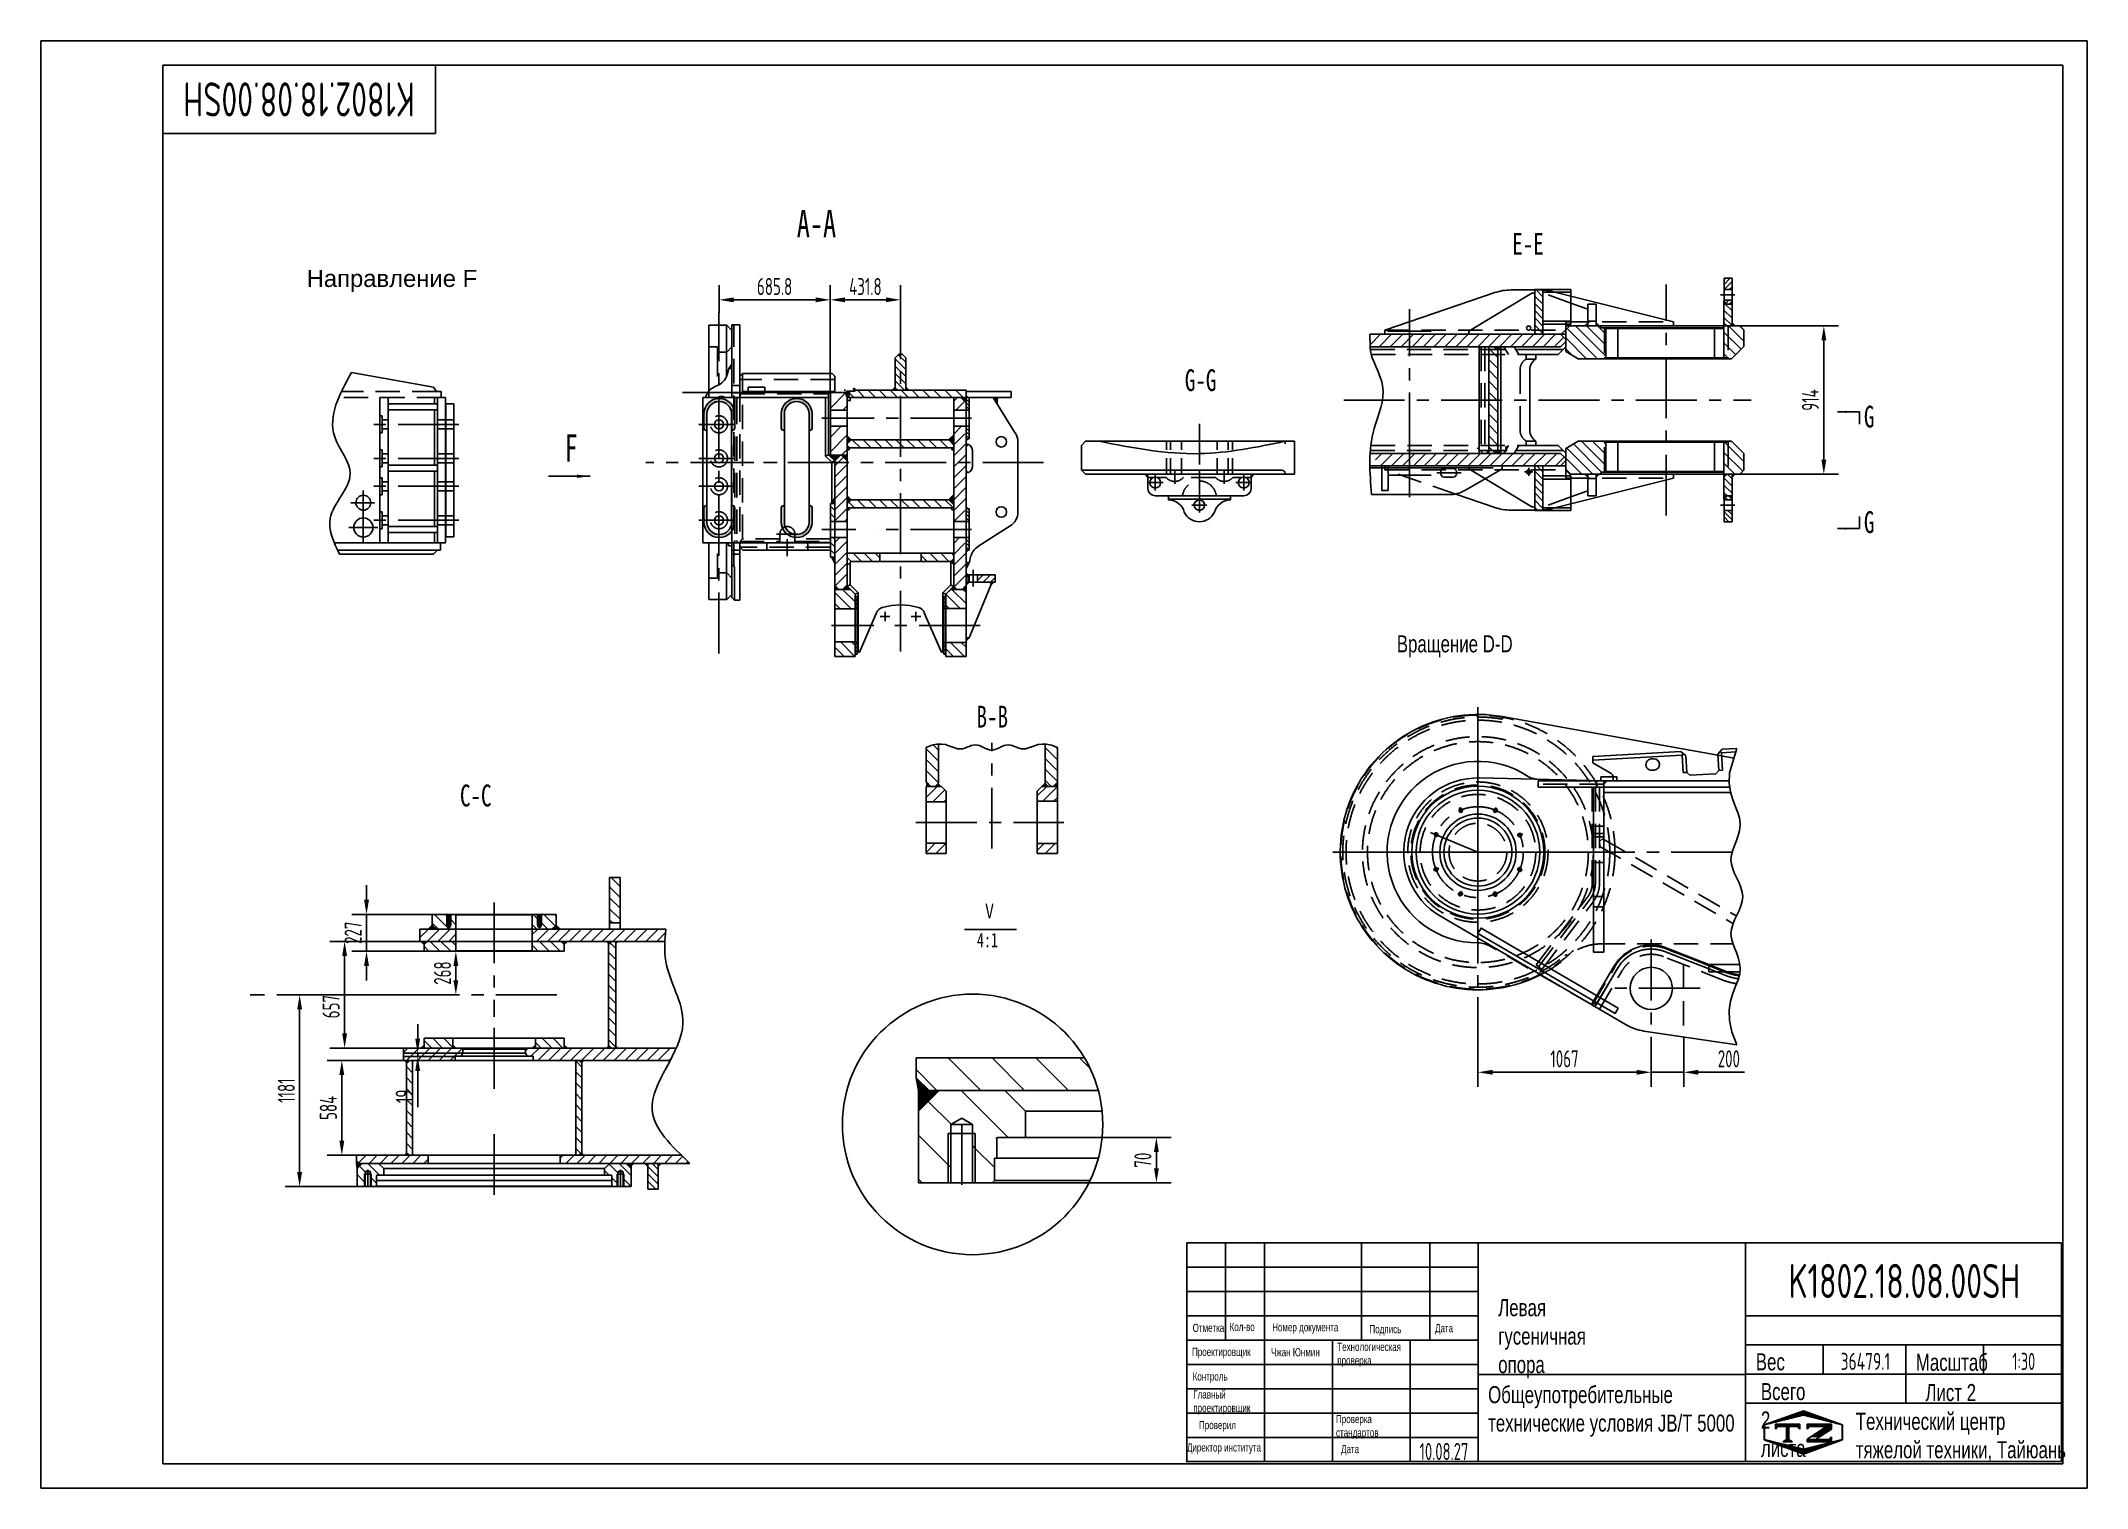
# Model space of a CAD drawing. Header units: millimetres. Extents: x 0 to 12600, y 0 to 8910.
import ezdxf
from ezdxf.enums import TextEntityAlignment as Align

# ---------------------------------------------------------------- set-up
doc = ezdxf.new("R2010")
doc.units = ezdxf.units.MM
doc.header["$LTSCALE"] = 300
doc.linetypes.add('F', pattern=[0.75, 0.5, -0.25])
doc.linetypes.add('G', pattern=[2, 1.25, -0.25, 0.25, -0.25])
for name, color, linetype in [('01', 7, 'Continuous'), ('02', 1, 'Continuous'), ('04', 2, 'F'), ('05', 4, 'G'), ('08', 1, 'Continuous'), ('11', 3, 'Continuous'), ('THICK', 7, 'Continuous')]:
    doc.layers.add(name, color=color, linetype=linetype)
doc.styles.get("Standard").update_dxf_attribs({"font": 'isocp', "width": 0.707, "bigfont": 'intecad.shx'})
doc.dimstyles.new('INTE', dxfattribs={"dimscale": 30, "dimtxt": 3.5, "dimasz": 3, "dimexe": 3, "dimexo": 0, "dimgap": 1, "dimtad": 1, "dimdec": 3, "dimdsep": 46, "dimtxsty": 'Standard', "dimcen": 0, "dimclrd": 1, "dimclre": 1, "dimclrt": 3, "dimaunit": 1, "dimadec": 0, "dimazin": 0, "dimtfac": 1, "dimtdec": 3, "dimtmove": 0, "dimatfit": 0, "dimfxl": 1, "dimarcsym": 0})
pattern_1 = [(45, (19447.027, -3050.046), (11.22532, -11.22532), [])]
pattern_2 = [(135, (19447.027, -3050.046), (33.67596, 33.67596), [])]
pattern_3 = [(315, (-2.6, 7919.87), (-33.67596, -33.67596), [])]
pattern_4 = [(45, (11435.58, 5237.8), (33.67596, -33.67596), [])]
pattern_5 = [(135, (11435.58, 5237.8), (33.67596, 33.67596), [])]
pattern_6 = [(135, (11435.58, 5237.8), (22.45064, 22.45064), [])]
pattern_7 = [(315, (-2314.384, 7227.41), (-33.67596, -33.67596), [])]
pattern_8 = [(225, (-2314.384, 7227.41), (-33.67596, 33.67596), [])]
pattern_9 = [(45, (-6732.785, 2642.085), (-33.67596, 33.67596), [])]
pattern_10 = [(135, (638.734, 2157), (-33.67596, -33.67596), [])]

msp = doc.modelspace()

# ---------------------------------------------------------------- texts
at = {"layer": '01', "attachment_point": 1}
for s, insert, char_height in [('{\\fArial|b0|i0|c204|p34;\\W1;\\C3;Направление \\fArial|b0|i0|c0|p34;F}', (1636.4328, 7500.1175), 105), ('{\\fArial|b0|i0|c204|p34;\\C3;Вращение \\fArial|b0|i0|c0|p34;D-D}', (8349.375, 5250.5019), 105), ('{\\fArial|b0|i0|c204|p34;Отметка}', (7092.334, 1011.3166), 50), ('{\\fArial|b0|i0|c204|p34;Кол-во}', (7319.7321, 1017.1423), 50), ('{\\fArial|b0|i0|c204|p34;Номер документа}', (7582.1144, 1015.2004), 50), ('{\\fArial|b0|i0|c204|p34;Дата}', (8584.9981, 1009.3747), 50), ('{\\fArial|b0|i0|c204|p34;Технологическая\\Pпроверка}', (7982.6057, 894.6702), 50), ('{\\fArial|b0|i0|c204|p34;Подпись}', (8180.7349, 1003.549), 50), ('{\\fArial|b0|i0|c204|p34;Проектировщик}', (7088.4587, 863.5431), 50), ('{\\fArial|b0|i0|c204|p34;\\C3;Чжан Юнмин}', (7574.4554, 861.658), 50), ('{\\fArial|b0|i0|c204|p34;Вес}', (10560.2261, 829.9637), 105), ('{\\fArial|b0|i0|c204|p34;Масштаб}', (11545.5378, 826.8581), 105), ('{\\fArial|b0|i0|c204|p34;Контроль}', (7092.3458, 712.075), 50), ('{\\fArial|b0|i0|c204|p34;Общеупотребительные\\Pтехнические условия \\fArial|b0|i0|c0|p34;JB/T 5000}', (8911.6494, 627.7997), 105), ('{\\fArial|b0|i0|c204|p34;Лист 2}', (11604.5944, 640.5245), 105), ('{\\fArial|b0|i0|c204|p34;Главный\\Pпроектировщик}', (7096.233, 601.3868), 50), ('{\\fArial|b0|i0|c204|p34;Проверил}', (7131.2173, 413.0227), 50), ('{\\fArial|b0|i0|c204|p34;Технический центр\\Pтяжелой техники, Тайюань}', (11175.6574, 463.5075), 105), ('{\\fArial|b0|i0|c204|p34;Директор института}', (7057.3601, 274.9083), 50), ('{\\fArial|b0|i0|c204|p34;Дата}', (8006.0675, 265.0758), 50)]:
    msp.add_mtext(s, dxfattribs=dict(at, insert=insert, char_height=char_height))
for s, insert, char_height, width in [('{\\fArial|b0|i0|c204|p34;\\C3;Левая гусеничная опора}', (8973.826, 1163.1612), 105, 6.216482), ('{\\fArial|b0|i0|c204|p34;Всего 2 листа}', (10591.3085, 646.7356), 105, 3.108241), ('{\\fArial|b0|i0|c204|p34;Проверка\\Pстандартов}', (7974.9703, 450), 50, 875.02967)]:
    msp.add_mtext(s, dxfattribs=dict(at, insert=insert, char_height=char_height, width=width))
at = {"layer": '02', "width": 0.605172}
msp.add_text('●', height=30, dxfattribs=at).set_placement((9014.1086, 6380.0851), (9032.1086, 6380.0851), align=Align.FIT)
at = {"layer": '11', "width": 0.696129}
msp.add_text('K1802.18.08.00SH', height=210, rotation=180, dxfattribs=at).set_placement((2303.0272, 8655), (876.9728, 8655), align=Align.FIT)
at = {"layer": '11'}
for s, height, width, p, p2 in [('K1802.18.08.00SH', 210, 0.696129, (10761.9728, 1170), (12188.0272, 1170)), ('36479.1', 105, 0.682068, (11082.6885, 727.5), (11387.3115, 727.5)), ('1:30', 105, 0.655288, (12139.4475, 727.5), (12280.5525, 727.5)), ('10.08.27', 105, 0.642055, (8490, 172.5), (8790, 172.5))]:
    msp.add_text(s, height=height, dxfattribs=dict(at, width=width)).set_placement(p, p2, align=Align.FIT)
at = {"layer": '11', "color": 3, "linetype": 'Continuous'}
for s, insert, char_height, width, attachment_point in [('{\\f黑体|b0|i0|c134|p2;A-A}', (4896.9565, 7869.5215), 168, 265.474, 3), ('{\\f黑体|b0|i0|c134|p2;E-E}', (9060.7395, 7728.0362), 134.4, 232.570899, 1), ('{\\f黑体|b0|i0|c134|p2;G-G}', (7044.0578, 6888.5323), 134.4, 77.534, 1), ('{\\f黑体|b0|i0|c134|p2;G}', (11225.7915, 6664.2151), 134.4, 77.534, 1), ('{\\f黑体|b0|i0|c134|p2;F}', (3305.0921, 6488.0091), 168, 265.474, 3), ('{\\f黑体|b0|i0|c134|p2;G}', (11225.7915, 6014.5355), 134.4, 77.534, 1), ('{\\f黑体|b0|i0|c134|p2;B-B}', (5761.5495, 4816.7497), 134.4, 77.534, 1), ('{\\f黑体|b0|i0|c134|p2;C-C}', (2774.6327, 4194.7432), 134.4, 77.534, 9), ('{\\f黑体|b0|i0|c134|p2;Ⅴ}', (5884.3724, 3597.618), 89.599991, 77.925451, 3), ('{\\f黑体|b0|i0|c134|p2;4:1}', (5893.4641, 3419.0473), 89.599991, 156.714006, 3)]:
    msp.add_mtext(s, dxfattribs=dict(at, insert=insert, char_height=char_height, width=width, attachment_point=attachment_point))

# ---------------------------------------------------------------- blocks, each defined once
blk = doc.blocks.new('W43333')
at = {"layer": '02', "linetype": 'Continuous'}
h = blk.add_hatch(dxfattribs=at)
h.set_pattern_fill('ANSI31', color=1, scale=10, angle=90, style=0)
h.paths.add_polyline_path([(2467, 2281), (2358, 2281), (2358, 2236), (2467, 2236)])
h.paths.add_polyline_path([(2536, 2268), (2523, 2281), (2519, 2281), (2519, 2236), (2536, 2236)])
for p, q in [((2358, 2281), (2523, 2281)), ((2358, 2281), (2358, 2236)), ((2536, 2268), (2523, 2281)), ((2536, 2236), (2536, 2268)), ((2358, 2236), (2536, 2236))]:
    blk.add_line(p, q)
at = {"layer": '01', "color": 7, "linetype": 'Continuous'}
for p, q in [((2467, 2281), (2467, 2236)), ((2519, 2281), (2519, 2236))]:
    blk.add_line(p, q, dxfattribs=at)
at = {"layer": '05', "color": 4, "linetype": 'G'}
blk.add_line((2493, 2313), (2493, 2209), dxfattribs=at)
blk = doc.blocks.new('WWRW3456346')
at = {"layer": '01'}
for p, q in [((4198, 3186), (4376, 3186)), ((4376, 2291), (4198, 2291))]:
    blk.add_line(p, q, dxfattribs=at)
at = {"layer": '04', "color": 2, "linetype": 'F'}
blk.add_line((4198, 2291), (4198, 3186), dxfattribs=at)
blk = doc.blocks.new('ww www')
at = {"layer": '02', "linetype": 'Continuous'}
h = blk.add_hatch(dxfattribs=at)
h.set_pattern_fill('ANSI31', color=1, scale=15, style=0)
h.paths.add_polyline_path([(14799, 10268), (14799, 10223), (15523, 10223), (15515, 10268)])
for p, q in [((14799, 10268), (15478, 10268)), ((14799, 10268), (14799, 10223)), ((14799, 10223), (15523, 10223)), ((15516, 10262), (15523, 10223))]:
    blk.add_line(p, q)
blk = doc.blocks.new('dfwases')
at = {"layer": '02', "linetype": 'Continuous'}
h = blk.add_hatch(dxfattribs=at)
h.set_pattern_fill('ANSI31', color=1, scale=15, angle=90, style=0)
h.set_pattern_definition([(135, (5956.193, 1442.517), (-33.67596, -33.67596), [])])
h.paths.add_polyline_path([(14797, 9401), (14791, 9401), (14756, 9366), (14756, 9356), (14832, 9356), (14832, 9366)])
h.paths.add_polyline_path([(14832, 9356), (14756, 9356), (14756, 8994), (14832, 8994)])
h.paths.add_polyline_path([(14832, 8894), (14756, 8894), (14756, 8594), (14775, 8575), (14807, 8575), (14832, 8600)])
for p, q in [((14791, 9401), (14797, 9401)), ((14775, 8575), (14756, 8594)), ((14807, 8575), (14775, 8575)), ((14832, 8600), (14807, 8575))]:
    blk.add_line(p, q)
at = {"layer": '01'}
for p, q in [((14756, 9366), (14791, 9401)), ((14797, 9401), (14832, 9366))]:
    blk.add_line(p, q, dxfattribs=at)
at = {"layer": '01', "color": 7, "linetype": 'Continuous'}
for p, q in [((14756, 9366), (14756, 8594)), ((14832, 9366), (14832, 8600))]:
    blk.add_line(p, q, dxfattribs=at)
blk = doc.blocks.new('wwe4ww')
at = {"layer": '01', "color": 7, "linetype": 'Continuous'}
for p, q in [((15319, 8673), (14762, 8673)), ((15300, 8628), (14762, 8628)), ((15300, 8628), (15319, 8647)), ((15319, 8647), (15319, 8673))]:
    blk.add_line(p, q, dxfattribs=at)
at = {"layer": '04', "color": 2, "linetype": 'F'}
for p, q in [((14762, 8647), (15319, 8647)), ((14900, 8628), (14900, 8673)), ((15154, 8628), (15154, 8673))]:
    blk.add_line(p, q, dxfattribs=at)
at = {"layer": '05', "color": 4, "linetype": 'G'}
blk.add_line((15027, 8696), (15027, 8592), dxfattribs=at)
blk = doc.blocks.new('qewww')
at = {"layer": '01'}
for p, q in [((15282, 10314), (14755, 10314)), ((15301, 10276), (14755, 10276)), ((15282, 10314), (15301, 10295)), ((15301, 10276), (15301, 10295))]:
    blk.add_line(p, q, dxfattribs=at)
at = {"layer": '04', "color": 2, "linetype": 'F'}
blk.add_line((15298, 10298), (14755, 10298), dxfattribs=at)
blk = doc.blocks.new('weqwer')
for p, q in [((17360, 8258), (17379, 8277)), ((17360, 8258), (17360, 8124)), ((17379, 8277), (17992, 8277)), ((17379, 8277), (17379, 8132)), ((17992, 8277), (18017, 8252)), ((17998, 8271), (17998, 8131)), ((18017, 8252), (18017, 8124)), ((17360, 8124), (17379, 8131)), ((17409, 8075), (17409, 7718)), ((17436, 7718), (17542, 7960)), ((17942, 7718), (17836, 7960)), ((17436, 7718), (17422, 7718)), ((17942, 7718), (17955, 7718))]:
    blk.add_line(p, q)
for centre, radius, start, end in [((17594, 7938), 57, 106.731, 156.5518), ((17689, 7622), 387, 73.269, 106.731), ((17784, 7938), 57, 23.4482, 73.269)]:
    blk.add_arc(centre, radius, start, end)
at = {"layer": '01'}
for p, q in [((17360, 8124), (17409, 8075)), ((17379, 8132), (17428, 8083)), ((17409, 8075), (17428, 8083)), ((17428, 7718), (17428, 8083)), ((17998, 8132), (17949, 8083)), ((17949, 7718), (17949, 8083)), ((17968, 8075), (17949, 8083)), ((18017, 8124), (17968, 8075)), ((17968, 7718), (17968, 8075)), ((17998, 8132), (18017, 8124))]:
    blk.add_line(p, q, dxfattribs=at)
at = {"layer": '05'}
for p, q in [((17594, 7967), (17594, 7909)), ((17594, 7967), (17594, 7909)), ((17784, 7967), (17784, 7909)), ((17784, 7967), (17784, 7909)), ((17623, 7938), (17564, 7938)), ((17623, 7938), (17564, 7938)), ((17754, 7938), (17813, 7938)), ((17754, 7938), (17813, 7938))]:
    blk.add_line(p, q, dxfattribs=at)
blk = doc.blocks.new('we2wwewq')
at = {"layer": '02', "linetype": 'Continuous'}
h = blk.add_hatch(dxfattribs=at)
h.set_pattern_fill('ANSI31', color=1, scale=15, style=0)
h.set_pattern_definition([(45, (1439.844, -666.38), (-33.67596, 33.67596), [])])
h.paths.add_polyline_path([(15922, 8139), (15721, 8139), (15721, 8089), (15897, 8089), (15922, 8114)])
h.paths.add_polyline_path([(15467, 8139), (15265, 8139), (15265, 8108), (15284, 8089), (15467, 8089)])
for p, q in [((15922, 8139), (15265, 8139)), ((15265, 8139), (15265, 8108)), ((15265, 8108), (15284, 8089)), ((15897, 8089), (15284, 8089)), ((15922, 8114), (15897, 8089)), ((15922, 8139), (15922, 8114))]:
    blk.add_line(p, q)
at = {"layer": '01', "color": 7, "linetype": 'Continuous'}
for p, q in [((15467, 8089), (15467, 8139)), ((15721, 8089), (15721, 8139))]:
    blk.add_line(p, q, dxfattribs=at)
blk = doc.blocks.new('dwqwer')
at = {"layer": '02', "linetype": 'Continuous'}
h = blk.add_hatch(dxfattribs=at)
h.set_pattern_fill('ANSI31', color=1, scale=15, style=0)
h.paths.add_polyline_path([(13249, 9327), (13249, 9352), (13224, 9377), (12624, 9377), (12592, 9345), (12592, 9327)])
for p, q in [((12592, 9345), (12624, 9377)), ((12592, 9327), (12592, 9345)), ((13249, 9327), (12592, 9327)), ((13224, 9377), (12624, 9377)), ((13224, 9377), (13249, 9352)), ((13249, 9327), (13249, 9352))]:
    blk.add_line(p, q)
blk = doc.blocks.new('erwedfrrfrf')
for p, q in [((1949, 6904), (1949, 6793)), ((2394, 6904), (1949, 6904)), ((3638, 6904), (3289, 6904)), ((3638, 6904), (3638, 6793)), ((1949, 6793), (1981, 6761)), ((2394, 6761), (1981, 6761)), ((3606, 6761), (3289, 6761)), ((3638, 6793), (3606, 6761))]:
    blk.add_line(p, q)
at = {"layer": '04', "color": 2, "linetype": 'F'}
for p, q in [((2082, 6904), (2082, 6850)), ((2114, 6793), (2114, 6850)), ((3473, 6793), (3473, 6850)), ((3505, 6904), (3505, 6850)), ((2114, 6793), (2082, 6761)), ((3473, 6793), (3505, 6761))]:
    blk.add_line(p, q, dxfattribs=at)
blk = doc.blocks.new('qweqwe')
at = {"layer": '01'}
for p, q in [((13709, 14582), (13709, 14134)), ((13709, 14582), (13759, 14582)), ((13759, 14582), (13759, 14134)), ((13709, 14208), (13759, 14208)), ((13709, 14162), (13759, 14162)), ((13709, 14162), (13759, 14162)), ((13759, 14162), (13709, 14162)), ((13759, 14162), (13709, 14162)), ((13709, 13239), (13709, 12902)), ((13759, 13239), (13759, 12886)), ((13759, 13194), (13709, 13194)), ((13759, 13169), (13709, 13169)), ((13709, 13101), (13711, 13101)), ((13725, 12886), (13725, 13087)), ((13709, 12902), (13725, 12886)), ((13725, 12886), (13759, 12886))]:
    blk.add_line(p, q, dxfattribs=at)
blk.add_arc((13711, 13087), 14, 0, 90, dxfattribs=at)
at = {"layer": '04', "color": 2, "linetype": 'F'}
for p, q in [((13721, 13096), (13721, 14582)), ((13709, 14134), (13713, 14134)), ((13728, 14119), (13728, 13254)), ((13740, 14119), (13740, 13254)), ((13759, 14134), (13755, 14134)), ((13759, 14134), (13759, 13239)), ((13709, 13239), (13713, 13239)), ((13759, 13239), (13755, 13239))]:
    blk.add_line(p, q, dxfattribs=at)
for centre, start, end in [((13713, 14119), 0, 90), ((13755, 14119), 90, 180), ((13713, 13254), 270, 0), ((13755, 13254), 180, 270)]:
    blk.add_arc(centre, 15, start, end, dxfattribs=at)
at = {"layer": '05', "color": 4, "linetype": 'G'}
blk.add_line((13470, 13734), (13988, 13734), dxfattribs=at)
blk = doc.blocks.new('werwewe')
for p, q in [((14557, 14897), (14573, 14913)), ((14573, 14913), (15125, 14913)), ((15125, 14913), (15141, 14897))]:
    blk.add_line(p, q)
at = {"layer": '01'}
for p, q in [((14557, 14810), (14557, 14897)), ((15125, 13894), (15141, 13878))]:
    blk.add_line(p, q, dxfattribs=at)
at = {"layer": '04', "color": 2, "linetype": 'F'}
for p, q in [((14557, 14875), (15141, 14875)), ((15125, 13894), (15125, 14913)), ((14584, 13894), (14803, 13894)), ((14803, 13878), (14584, 13878)), ((15141, 13871), (14584, 13871)), ((14803, 13878), (14803, 13924)), ((14895, 13924), (14895, 13878)), ((14895, 13894), (15125, 13894)), ((15141, 13878), (14895, 13878))]:
    blk.add_line(p, q, dxfattribs=at)
blk.add_arc((14849, 13924), 46, 0, 180, dxfattribs=at)
at = {"layer": '05', "color": 4, "linetype": 'G'}
blk.add_line((14785, 13924), (14915, 13924), dxfattribs=at)
blk = doc.blocks.new('wqwrte')
for p, q in [((18812, 9751), (18037, 9751)), ((18037, 9398), (18037, 9751)), ((18056, 9390), (18056, 9751)), ((18812, 8856), (18812, 9751)), ((17999, 9361), (18037, 9398)), ((17999, 9361), (17999, 8856)), ((18018, 9352), (17999, 9361)), ((18018, 9352), (18056, 9390)), ((18037, 9398), (18056, 9390)), ((18026, 8856), (18812, 8856))]:
    blk.add_line(p, q)
blk = doc.blocks.new('wewewewet')
at = {"layer": '02'}
h = blk.add_hatch(color=256, dxfattribs=at)
h.paths.add_polyline_path([(14793, 9562), (14789, 9562, -0.414214), (14774, 9577), (14774, 9664, -0.207791), (14805, 9733, 0.118641), (14811, 9712, 0.176895), (14793, 9664)])
h.paths.add_polyline_path([(14811, 9712, -0.118641), (14805, 9733, -0.015015), (14809, 9737), (14849, 9737, 0.150586)])
h.paths.add_polyline_path([(14850, 9737, 0.004983), (14849, 9737), (14809, 9737, -0.123086), (14850, 9757)])
h.paths.add_polyline_path([(14896, 9737), (14890, 9737, 0.132083), (14850, 9737), (14850, 9757, -0.123), (14896, 9755)])
h.paths.add_polyline_path([(14964, 9664), (14964, 9577, -0.414214), (14949, 9562), (14945, 9562), (14945, 9664, 0.31161), (14896, 9735, 0.011594), (14896, 9737), (14896, 9755, -0.332115)])
h = blk.add_hatch(color=256, dxfattribs=at)
h.paths.add_polyline_path([(14793, 9099), (14789, 9099, 0.414214), (14774, 9084), (14774, 8997, 0.207791), (14805, 8927, -0.118641), (14811, 8948, -0.176895), (14793, 8997)])
h.paths.add_polyline_path([(14811, 8948, 0.118641), (14805, 8927, 0.015015), (14809, 8924), (14849, 8924, -0.150586)])
h.paths.add_polyline_path([(14850, 8923, -0.004983), (14849, 8924), (14809, 8924, 0.123086), (14850, 8904)])
h.paths.add_polyline_path([(14896, 8924), (14890, 8924, -0.132083), (14850, 8923), (14850, 8904, 0.123), (14896, 8906)])
h.paths.add_polyline_path([(14964, 8997), (14964, 9084, 0.414214), (14949, 9099), (14945, 9099), (14945, 8997, -0.31161), (14896, 8926, -0.011594), (14896, 8924), (14896, 8906, 0.332115)])
for p, q in [((14774, 9577), (14774, 9664)), ((14793, 8997), (14793, 9664)), ((14945, 9664), (14945, 8997)), ((14964, 9577), (14964, 9664)), ((14774, 9084), (14774, 8997)), ((14964, 9084), (14964, 8997))]:
    blk.add_line(p, q)
at = {"layer": '01', "color": 7, "linetype": 'Continuous'}
for p, q in [((14793, 9562), (14789, 9562)), ((14945, 9562), (14949, 9562)), ((14793, 9099), (14789, 9099)), ((14945, 9099), (14949, 9099))]:
    blk.add_line(p, q, dxfattribs=at)
at = {"layer": '01'}
for centre, radius, start, end in [((14869, 9664), 95, 0, 180), ((14869, 9664), 76, 0, 180), ((14869, 8997), 95, 180, 0), ((14869, 8997), 76, 180, 0), ((14869, 8997), 76, 180, 0)]:
    blk.add_arc(centre, radius, start, end, dxfattribs=at)
at = {"layer": '01', "color": 7, "linetype": 'Continuous'}
for centre, start, end in [((14789, 9577), 180, 270), ((14949, 9577), 270, 0), ((14789, 9084), 90, 180), ((14949, 9084), 0, 90)]:
    blk.add_arc(centre, 15, start, end, dxfattribs=at)
blk = doc.blocks.new('wewrtwer')
for p, q in [((18192, 9943), (18211, 9943)), ((18211, 9943), (18221, 9905)), ((18192, 8851), (18211, 8851)), ((18211, 8851), (18217, 8870))]:
    blk.add_line(p, q)
for centre, start, end in [((18319, 9932), 195, 251.9809), ((18256, 9740), 14.3311, 71.9809)]:
    blk.add_arc(centre, 101, start, end)
at = {"layer": '01'}
blk.add_arc((18256, 9740), 32, 51.3752, 128.6248, dxfattribs=at)
blk = doc.blocks.new('werww')
for p, q in [((12940, 10867), (12803, 10648)), ((13105, 10867), (12940, 10867)), ((13105, 10867), (13105, 10581)), ((12787, 10594), (12787, 10162)), ((13067, 10543), (13067, 10441)), ((13105, 10403), (13105, 9851)), ((13033, 9950), (12835, 10076)), ((13086, 9851), (13078, 9888)), ((13105, 9851), (13086, 9851))]:
    blk.add_line(p, q)
for centre in [(12889, 10594), (12889, 10162)]:
    blk.add_circle(centre, 32)
for centre, radius, start, end in [((12889, 10594), 102, 147.8709, 180), ((13105, 10543), 38, 90, 180), ((13105, 10441), 38, 180, 270), ((12889, 10162), 102, 180, 237.6192), ((12978, 9864), 102, 13.4715, 57.6192)]:
    blk.add_arc(centre, radius, start, end)
blk = doc.blocks.new('wewqew')
for p, q in [((13525, 8082), (13392, 7758)), ((13544, 8082), (13525, 8082)), ((13544, 8082), (13544, 7758)), ((13392, 7739), (13392, 7758)), ((13525, 7739), (13392, 7739)), ((13525, 7739), (13544, 7758))]:
    blk.add_line(p, q)
blk = doc.blocks.new('*D157')
at = {"layer": '08', "color": 1, "lineweight": -2}
for p, q in [((4176, 7236), (4176, 7406)), ((4771, 7316), (4266, 7316)), ((4861, 6740), (4861, 7406))]:
    blk.add_line(p, q, dxfattribs=at)
at = {"layer": '08', "color": 1}
for points in [[(4266, 7331), (4266, 7301), (4176, 7316)], [(4771, 7331), (4771, 7301), (4861, 7316)]]:
    blk.add_solid(points, dxfattribs=at)
at = {"layer": 'Defpoints', "color": 0}
for p in [(4176, 7316), (4176, 7236), (4861, 6740)]:
    blk.add_point(p, dxfattribs=at)
at = {"layer": '08', "color": 3, "insert": (4518, 7398), "char_height": 105, "attachment_point": 5}
blk.add_mtext('685.8', dxfattribs=at)
blk = doc.blocks.new('*D158')
at = {"layer": '08', "color": 1, "lineweight": -2}
for p, q in [((4861, 6740), (4861, 7406)), ((5203, 7316), (4951, 7316)), ((5293, 7045), (5293, 7406))]:
    blk.add_line(p, q, dxfattribs=at)
at = {"layer": '08', "color": 1}
for points in [[(4951, 7331), (4951, 7301), (4861, 7316)], [(5203, 7331), (5203, 7301), (5293, 7316)]]:
    blk.add_solid(points, dxfattribs=at)
at = {"layer": 'Defpoints', "color": 0}
for p in [(4861, 7316), (5293, 7045), (4861, 6740)]:
    blk.add_point(p, dxfattribs=at)
at = {"layer": '08', "color": 3, "insert": (5077, 7398), "char_height": 105, "attachment_point": 5}
blk.add_mtext('431.8', dxfattribs=at)
blk = doc.blocks.new('EETETE')
for p, q in [((5086, 14624), (5086, 13805)), ((5086, 14624), (5136, 14624)), ((5136, 14624), (5136, 13805)), ((5136, 13805), (5086, 13805))]:
    blk.add_line(p, q)
blk = doc.blocks.new('*D178')
at = {"layer": '08', "color": 1, "lineweight": -2}
for p, q in [((8849, 3022), (8849, 2470)), ((9916, 2776), (9916, 2470)), ((8939, 2560), (9826, 2560))]:
    blk.add_line(p, q, dxfattribs=at)
at = {"layer": '08', "color": 1}
for points in [[(8939, 2575), (8939, 2545), (8849, 2560)], [(9826, 2575), (9826, 2545), (9916, 2560)]]:
    blk.add_solid(points, dxfattribs=at)
at = {"layer": 'Defpoints', "color": 0}
for p in [(8849, 3022), (9916, 2776), (9916, 2560)]:
    blk.add_point(p, dxfattribs=at)
at = {"layer": '08', "color": 3, "insert": (9382, 2643), "char_height": 105, "attachment_point": 5}
blk.add_mtext('1067', dxfattribs=at)
blk = doc.blocks.new('q3tqtq')
at = {"layer": '04', "color": 2, "linetype": 'F'}
for radius in [432, 413]:
    blk.add_circle((3910, 4335), radius, dxfattribs=at)
at = {"layer": '05'}
blk.add_line((3910, 4797), (3910, 3873), dxfattribs=at)
at = {"layer": '05', "color": 4, "linetype": 'G'}
blk.add_line((3415, 4335), (4392, 4335), dxfattribs=at)
blk = doc.blocks.new('aqwerarqar')
blk.add_circle((2794, 4094), 235)
at = {"layer": '01'}
blk.add_circle((2794, 4094), 381, dxfattribs=at)
at = {"layer": '04', "color": 2, "linetype": 'F'}
blk.add_circle((2794, 4094), 356, dxfattribs=at)
at = {"layer": '05'}
for p, q in [((2794, 4505), (2794, 3683)), ((3205, 4094), (2383, 4094))]:
    blk.add_line(p, q, dxfattribs=at)
blk = doc.blocks.new('QWTQWETQWT')
at = {"layer": '04', "color": 2, "linetype": 'F'}
for radius in [844, 812, 711, 680]:
    blk.add_circle((4330, 14084), radius, dxfattribs=at)
at = {"layer": '05'}
for p, q in [((4330, 14973), (4330, 13194)), ((5219, 14084), (3440, 14084))]:
    blk.add_line(p, q, dxfattribs=at)
blk = doc.blocks.new('rerrererere')
at = {"layer": '01'}
blk.add_circle((2106, 7277), 9.6, dxfattribs=at)
at = {"layer": '02'}
blk.add_arc((2106, 7277), 12, 260, 170, dxfattribs=at)
at = {"layer": '05'}
blk.add_line((2090, 7283), (2123, 7270), dxfattribs=at)
blk = doc.blocks.new('A$C55326A15')
for p, q in [((0, 0), (0, 1016)), ((0, 1016), (64, 1016)), ((64, 0), (64, 1016)), ((0, 0), (64, 0))]:
    blk.add_line(p, q)
at = {"layer": '04', "color": 2, "linetype": 'F'}
for p, q in [((64, 775), (0, 775)), ((64, 730), (0, 730)), ((64, 711), (0, 711)), ((64, 552), (0, 552)), ((64, 343), (0, 343)), ((64, 279), (0, 279))]:
    blk.add_line(p, q, dxfattribs=at)
blk = doc.blocks.new('wewwewerwerw')
at = {"layer": '04', "color": 2, "linetype": 'F'}
for p, q in [((5391, 4261), (5391, 3673)), ((5391, 4261), (5436, 4261)), ((5410, 4261), (5410, 3673)), ((5436, 4261), (5436, 3673)), ((5045, 3166), (5360, 3582)), ((5060, 3154), (5375, 3570)), ((5081, 3139), (5396, 3554)), ((5045, 3166), (5081, 3139))]:
    blk.add_line(p, q, dxfattribs=at)
for radius in [152, 171, 197]:
    blk.add_arc((5239, 3673), radius, 322.8338, 0, dxfattribs=at)
blk = doc.blocks.new('*D179')
at = {"layer": '08', "color": 1, "lineweight": -2}
for p, q in [((10116, 2777), (10116, 2470)), ((9916, 2560), (9916, 2650)), ((9826, 2560), (9736, 2560)), ((9916, 2560), (10116, 2560)), ((10206, 2560), (10491, 2560))]:
    blk.add_line(p, q, dxfattribs=at)
at = {"layer": '08', "color": 1}
for points in [[(9826, 2575), (9826, 2545), (9916, 2560)], [(10206, 2575), (10206, 2545), (10116, 2560)]]:
    blk.add_solid(points, dxfattribs=at)
at = {"layer": 'Defpoints', "color": 0}
for p in [(10116, 2777), (9916, 2560), (10116, 2560)]:
    blk.add_point(p, dxfattribs=at)
at = {"layer": '08', "color": 3, "insert": (10394, 2643), "char_height": 105, "attachment_point": 5}
blk.add_mtext('200', dxfattribs=at)
blk = doc.blocks.new('*D189')
at = {"layer": '08', "color": 1, "lineweight": -2}
for p, q in [((2285, 3037), (1503, 3037)), ((1593, 1946), (1593, 2947)), ((1946, 1856), (1503, 1856))]:
    blk.add_line(p, q, dxfattribs=at)
at = {"layer": '08', "color": 1}
for points in [[(1578, 2947), (1608, 2947), (1593, 3037)], [(1578, 1946), (1608, 1946), (1593, 1856)]]:
    blk.add_solid(points, dxfattribs=at)
at = {"layer": 'Defpoints', "color": 0}
for p in [(1593, 3037), (2285, 3037), (1946, 1856)]:
    blk.add_point(p, dxfattribs=at)
at = {"layer": '08', "color": 3, "insert": (1511, 2447), "char_height": 105, "attachment_point": 5, "rotation": 90}
blk.add_mtext('1181', dxfattribs=at)
blk = doc.blocks.new('*D190')
at = {"layer": '08', "color": 1, "lineweight": -2}
for p, q in [((2232, 2633), (1763, 2633)), ((1853, 2139), (1853, 2543)), ((1943, 2049), (1763, 2049))]:
    blk.add_line(p, q, dxfattribs=at)
at = {"layer": '08', "color": 1}
for points in [[(1838, 2543), (1868, 2543), (1853, 2633)], [(1838, 2139), (1868, 2139), (1853, 2049)]]:
    blk.add_solid(points, dxfattribs=at)
at = {"layer": 'Defpoints', "color": 0}
for p in [(1853, 2633), (2232, 2633), (1943, 2049)]:
    blk.add_point(p, dxfattribs=at)
at = {"layer": '08', "color": 3, "insert": (1770, 2341), "char_height": 105, "attachment_point": 5, "rotation": 90}
blk.add_mtext('584', dxfattribs=at)
blk = doc.blocks.new('*U181', base_point=(1830, 4363))
at = {"layer": '01'}
for p, q in [((1830, 4363), (1828, 4364)), ((1830, 4363), (3278, 4363)), ((3278, 4363), (3279, 4364))]:
    blk.add_line(p, q, dxfattribs=at)
blk = doc.blocks.new('*D191')
at = {"layer": '08', "color": 1, "lineweight": -2}
for p, q in [((2005, 3622), (2005, 3712)), ((2410, 3532), (1915, 3532)), ((2005, 3305), (2005, 3532)), ((2359, 3305), (1915, 3305)), ((2005, 3215), (2005, 3125))]:
    blk.add_line(p, q, dxfattribs=at)
at = {"layer": '08', "color": 1}
for points in [[(1990, 3622), (2020, 3622), (2005, 3532)], [(1990, 3215), (2020, 3215), (2005, 3305)]]:
    blk.add_solid(points, dxfattribs=at)
at = {"layer": 'Defpoints', "color": 0}
for p in [(2005, 3532), (2410, 3532), (2359, 3305)]:
    blk.add_point(p, dxfattribs=at)
at = {"layer": '08', "color": 3, "insert": (1922, 3419), "char_height": 105, "attachment_point": 5, "rotation": 90}
blk.add_mtext('227', dxfattribs=at)
blk = doc.blocks.new('*D192')
at = {"layer": '08', "color": 1, "lineweight": -2}
for p, q in [((2334, 3366), (1780, 3366)), ((1870, 3276), (1870, 2799)), ((2232, 2709), (1780, 2709))]:
    blk.add_line(p, q, dxfattribs=at)
at = {"layer": '08', "color": 1}
for points in [[(1855, 3276), (1885, 3276), (1870, 3366)], [(1855, 2799), (1885, 2799), (1870, 2709)]]:
    blk.add_solid(points, dxfattribs=at)
at = {"layer": 'Defpoints', "color": 0}
for p in [(2334, 3366), (1870, 2709), (2232, 2709)]:
    blk.add_point(p, dxfattribs=at)
at = {"layer": '08', "color": 3, "insert": (1787, 2964), "char_height": 105, "attachment_point": 5, "rotation": 90}
blk.add_mtext('657', dxfattribs=at)
blk = doc.blocks.new('*D193')
at = {"layer": '08', "color": 1, "lineweight": -2}
for p, q in [((10460, 7156), (11069, 7156)), ((10979, 7066), (10979, 6332)), ((10462, 6242), (11069, 6242))]:
    blk.add_line(p, q, dxfattribs=at)
at = {"layer": '08', "color": 1}
for points in [[(10964, 7066), (10994, 7066), (10979, 7156)], [(10964, 6332), (10994, 6332), (10979, 6242)]]:
    blk.add_solid(points, dxfattribs=at)
at = {"layer": 'Defpoints', "color": 0}
for p in [(10460, 7156), (10462, 6242), (10979, 6242)]:
    blk.add_point(p, dxfattribs=at)
at = {"layer": '08', "color": 3, "insert": (10896, 6699), "char_height": 105, "attachment_point": 5, "rotation": 90}
blk.add_mtext('914', dxfattribs=at)
blk = doc.blocks.new('*U180', base_point=(3572, 6063))
at = {"layer": '01'}
for p, q in [((3555, 6063), (3555, 5973)), ((3588, 6063), (3588, 5973)), ((3593, 5987), (3551, 5987)), ((3588, 5973), (3555, 5973)), ((3555, 5973), (3572, 5964)), ((3588, 5973), (3572, 5964))]:
    blk.add_line(p, q, dxfattribs=at)
at = {"layer": '02'}
for p, q in [((3551, 6063), (3551, 5987)), ((3593, 6063), (3593, 5987))]:
    blk.add_line(p, q, dxfattribs=at)
at = {"layer": '05'}
blk.add_line((3572, 6066), (3572, 5961), dxfattribs=at)
blk = doc.blocks.new('*U184', base_point=(4154, 3555))
at = {"layer": '01'}
for p, q in [((4154, 3555), (4151, 3552)), ((4154, 3555), (4624, 3555)), ((4624, 3555), (4627, 3552))]:
    blk.add_line(p, q, dxfattribs=at)
blk = doc.blocks.new('*U183', base_point=(4624, 3776))
at = {"layer": '01'}
for p, q in [((4154, 3776), (4151, 3779)), ((4624, 3776), (4154, 3776)), ((4624, 3776), (4627, 3779))]:
    blk.add_line(p, q, dxfattribs=at)
blk = doc.blocks.new('r4eer')
at = {"layer": '01', "color": 7, "linetype": 'Continuous'}
for p, q in [((4799, 7194), (4775, 7194)), ((4778, 7205), (4787, 7211)), ((4778, 7130), (4778, 7205)), ((4797, 7205), (4778, 7205)), ((4797, 7205), (4787, 7211)), ((4797, 7130), (4797, 7205))]:
    blk.add_line(p, q, dxfattribs=at)
at = {"layer": '02', "color": 1, "linetype": 'Continuous'}
for p, q in [((4775, 7130), (4775, 7194)), ((4799, 7130), (4799, 7194)), ((4778, 7130), (4775, 7130))]:
    blk.add_line(p, q, dxfattribs=at)
at = {"layer": '05'}
blk.add_line((4787, 7127), (4787, 7214), dxfattribs=at)
blk = doc.blocks.new('*D186')
at = {"layer": '08', "color": 1, "lineweight": -2}
for p, q in [((2593, 3305), (2465, 3305)), ((2555, 3127), (2555, 3215)), ((2570, 3037), (2465, 3037))]:
    blk.add_line(p, q, dxfattribs=at)
at = {"layer": '08', "color": 1}
for points in [[(2540, 3215), (2570, 3215), (2555, 3305)], [(2540, 3127), (2570, 3127), (2555, 3037)]]:
    blk.add_solid(points, dxfattribs=at)
at = {"layer": 'Defpoints', "color": 0}
for p in [(2555, 3305), (2593, 3305), (2570, 3037)]:
    blk.add_point(p, dxfattribs=at)
at = {"layer": '08', "color": 3, "insert": (2473, 3171), "char_height": 105, "attachment_point": 5, "rotation": 90}
blk.add_mtext('268', dxfattribs=at)
blk = doc.blocks.new('*U182', base_point=(-1332, -2762))
at = {"layer": '02', "color": 1, "linetype": 'Continuous'}
for p, q in [((-1766, -3184), (-1606, -3024)), ((-1519, -3274), (-1269, -3024)), ((-1182, -3274), (-932, -3024)), ((-845, -3274), (-595, -3024)), ((-508, -3274), (-426, -3192))]:
    blk.add_line(p, q, dxfattribs=at)
blk = doc.blocks.new('*D187')
at = {"layer": '08', "color": 1, "lineweight": -2}
for p, q in [((6535, 2159), (6959, 2159)), ((6869, 1969), (6869, 2069)), ((6454, 1879), (6959, 1879))]:
    blk.add_line(p, q, dxfattribs=at)
at = {"layer": '08', "color": 1}
for points in [[(6854, 2069), (6884, 2069), (6869, 2159)], [(6854, 1969), (6884, 1969), (6869, 1879)]]:
    blk.add_solid(points, dxfattribs=at)
at = {"layer": 'Defpoints', "color": 0}
for p in [(6535, 2159), (6869, 2159), (6454, 1879)]:
    blk.add_point(p, dxfattribs=at)
at = {"layer": '08', "color": 3, "insert": (6786, 2019), "char_height": 105, "attachment_point": 5, "rotation": 90}
blk.add_mtext('70', dxfattribs=at)
blk = doc.blocks.new('ereeeree5tturter')
at = {"layer": '02'}
h = blk.add_hatch(dxfattribs=at)
h.set_pattern_fill('ANSI31', color=256, scale=7, style=0)
h.paths.add_polyline_path([(11202, 7808), (11252, 7808), (11252, 7878), (11202, 7878)])
h.paths.add_polyline_path([(11202, 7744), (11202, 7738), (11221, 7719), (11233, 7719), (11252, 7738), (11252, 7744)])
for p, q in [((11202, 7738), (11202, 7878)), ((11202, 7878), (11252, 7878)), ((11252, 7738), (11252, 7878)), ((11252, 7744), (11202, 7744)), ((11202, 7738), (11221, 7719)), ((11221, 7719), (11233, 7719)), ((11233, 7719), (11252, 7738))]:
    blk.add_line(p, q)
at = {"layer": '01', "color": 7, "linetype": 'Continuous'}
blk.add_line((11252, 7808), (11202, 7808), dxfattribs=at)
at = {"layer": '05', "color": 4, "linetype": 'G'}
blk.add_line((11268, 7776), (11181, 7776), dxfattribs=at)
blk = doc.blocks.new('eyteyesr')
for p, q in [((2281, 2919), (2369, 2919)), ((2369, 2284), (2369, 2919)), ((2236, 2329), (2236, 2874)), ((2281, 2284), (2369, 2284))]:
    blk.add_line(p, q)
for centre in [(2318, 2874), (2318, 2329)]:
    blk.add_circle(centre, 33.5)
for centre, start, end in [((2281, 2874), 90, 180), ((2281, 2329), 180, 270)]:
    blk.add_arc(centre, 45, start, end)
at = {"layer": '04', "color": 2, "linetype": 'F'}
for p, q in [((2350, 2884), (2350, 2919)), ((2350, 2808), (2350, 2864)), ((2350, 2503), (2350, 2701)), ((2350, 2339), (2350, 2396)), ((2350, 2284), (2350, 2319))]:
    blk.add_line(p, q, dxfattribs=at)
for centre in [(2395, 2754), (2395, 2449)]:
    blk.add_arc(centre, 70, 130.0052, 229.9948, dxfattribs=at)
at = {"layer": '05'}
for p, q in [((2318, 2826), (2318, 2923)), ((2270, 2874), (2367, 2874)), ((2390, 2754), (2310, 2754)), ((2390, 2449), (2310, 2449)), ((2270, 2329), (2367, 2329)), ((2318, 2378), (2318, 2281))]:
    blk.add_line(p, q, dxfattribs=at)
at = {"layer": '05', "color": 4, "linetype": 'G'}
blk.add_line((2207, 2602), (2399, 2602), dxfattribs=at)
blk = doc.blocks.new('rwrreerrre')
at = {"layer": '02', "linetype": 'Continuous'}
for points in [[(7940, 5578), (7940, 5597), (7921, 5597)], [(8575, 5578), (8575, 5597), (8594, 5597)]]:
    blk.add_hatch(color=1, dxfattribs=at).paths.add_polyline_path(points)
at = {"ltscale": 0.666667}
for p, q in [((7531, 5775), (7556, 5800)), ((7556, 5800), (8843, 5800)), ((8786, 5784), (8786, 5800)), ((8843, 5800), (8843, 5597)), ((7531, 5622), (7531, 5775)), ((8760, 5597), (8843, 5597)), ((8785, 5602), (8785, 5597))]:
    blk.add_line(p, q, dxfattribs=at)
blk.add_arc((8765, 5602), 20, 0, 90, dxfattribs=at)
at = {"layer": '01', "ltscale": 0.666667}
for p, q in [((7531, 5622), (7556, 5597)), ((8765, 5622), (7531, 5622)), ((8760, 5597), (7556, 5597))]:
    blk.add_line(p, q, dxfattribs=at)
at = {"layer": '01', "color": 7, "linetype": 'Continuous'}
blk.add_spline([(7640, 5800), (8257, 5724), (8786, 5800)], degree=3, dxfattribs=at)
at = {"layer": '02', "color": 1, "linetype": 'Continuous'}
for p, q in [((7921, 5597), (7940, 5578)), ((8594, 5597), (8575, 5578))]:
    blk.add_line(p, q, dxfattribs=at)
at = {"layer": '04', "color": 2, "linetype": 'F', "ltscale": 0.666667}
for p, q in [((8054, 5597), (8054, 5800)), ((8079, 5597), (8079, 5800)), ((8147, 5597), (8147, 5800)), ((8367, 5597), (8367, 5800)), ((8435, 5597), (8435, 5800)), ((8460, 5597), (8460, 5800))]:
    blk.add_line(p, q, dxfattribs=at)
at = {"layer": '04', "color": 2, "linetype": 'F'}
blk.add_arc((8257, 5451), 105, 7.112, 172.888, dxfattribs=at)
at = {"layer": '05', "color": 4, "linetype": 'G', "ltscale": 0.666667}
blk.add_line((8257, 5908), (8257, 5505), dxfattribs=at)
at = {"rotation": 90}
blk.add_blockref('eyteyesr', (10859, 3228), dxfattribs=at)
blk = doc.blocks.new('*D198')
at = {"layer": '08', "color": 1, "lineweight": -2}
for p, q in [((2320, 2767), (2320, 2857)), ((2598, 2677), (2230, 2677)), ((2550, 2658), (2230, 2658)), ((2320, 2677), (2320, 2658)), ((2320, 2568), (2320, 2346))]:
    blk.add_line(p, q, dxfattribs=at)
at = {"layer": '08', "color": 1}
for points in [[(2305, 2767), (2335, 2767), (2320, 2677)], [(2305, 2568), (2335, 2568), (2320, 2658)]]:
    blk.add_solid(points, dxfattribs=at)
at = {"layer": 'Defpoints', "color": 0}
for p in [(2320, 2658), (2550, 2658), (2598, 2677)]:
    blk.add_point(p, dxfattribs=at)
at = {"layer": '08', "color": 3, "insert": (2237, 2412), "char_height": 105, "attachment_point": 5, "rotation": 90}
blk.add_mtext('19', dxfattribs=at)
blk = doc.blocks.new('*U222', base_point=(251.96, 168.31))
at = {"layer": '01'}
for p, q in [((251.96, 168.31), (251.96, 182.31)), ((195.96, 168.31), (251.96, 168.31))]:
    blk.add_line(p, q, dxfattribs=at)
blk = doc.blocks.new('*U223')
at = {"layer": '04'}
blk.add_blockref('*U222', (0, 0), dxfattribs=at)
blk = doc.blocks.new('*U224')
at = {"layer": '01'}
for points in [[(415, 292), (25, 292)], [(25, 292), (25, 5)], [(415, 5), (415, 292)], [(25, 5), (415, 5)]]:
    blk.add_lwpolyline(points, dxfattribs=at)
at = {"layer": '02'}
for points in [[(420, 297), (0, 297)], [(0, 297), (0, 0)], [(420, 0), (420, 297)], [(0, 0), (420, 0)]]:
    blk.add_lwpolyline(points, dxfattribs=at)
blk = doc.blocks.new('*X228')
at = {"color": 0}
for p, q in [((127.06, 7.8), (132.06, 7.8)), ((127.06, 7.5), (132.06, 7.5)), ((127.06, 7.2), (127.32, 7.2)), ((127.84, 5.4), (129.64, 5.4)), ((128.3, 5.7), (130.1, 5.7)), ((128.77, 6), (130.57, 6)), ((129.23, 6.3), (131.04, 6.3)), ((129.7, 6.6), (131.51, 6.6)), ((130.16, 6.9), (131.98, 6.9)), ((130.62, 7.2), (132.06, 7.2))]:
    blk.add_line(p, q, dxfattribs=at)
blk = doc.blocks.new('*X229')
at = {"color": 0}
for p, q in [((127.06, 4.8), (132.06, 4.8)), ((127.06, 4.5), (132.06, 4.5)), ((131.84, 5.1), (132.06, 5.1))]:
    blk.add_line(p, q, dxfattribs=at)
blk = doc.blocks.new('*X227')
at = {"color": 0}
for p, q in [((122.34, 4.5), (123.72, 4.5)), ((122.82, 4.8), (123.24, 4.8))]:
    blk.add_line(p, q, dxfattribs=at)
blk = doc.blocks.new('*X226')
at = {"color": 0}
for p, q in [((120.53, 7.8), (125.53, 7.8)), ((120.53, 7.5), (125.53, 7.5)), ((120.53, 7.2), (120.79, 7.2)), ((125.27, 7.2), (125.53, 7.2))]:
    blk.add_line(p, q, dxfattribs=at)
blk = doc.blocks.new('*X225')
at = {"color": 0}
for p, q in [((120.66, 8.7), (121.92, 8.7)), ((121.52, 9), (123.12, 9)), ((122.38, 9.3), (124.32, 9.3)), ((123.24, 9.6), (125.52, 9.6)), ((124.1, 9.9), (128.52, 9.9)), ((124.97, 10.2), (127.67, 10.2)), ((125.83, 10.5), (126.82, 10.5)), ((127.02, 9.6), (129.37, 9.6)), ((128.22, 9.3), (130.22, 9.3)), ((129.42, 9), (131.07, 9)), ((130.62, 8.7), (131.92, 8.7)), ((118.22, 7.8), (118.32, 7.8)), ((118.22, 7.5), (118.27, 7.5)), ((118.22, 7.2), (118.27, 7.2)), ((118.22, 6.9), (118.27, 6.9)), ((118.22, 6.6), (118.27, 6.6)), ((118.22, 6.3), (118.27, 6.3)), ((118.22, 6), (118.27, 6)), ((118.22, 5.7), (118.27, 5.7)), ((118.22, 5.4), (118.27, 5.4)), ((118.22, 5.1), (118.27, 5.1)), ((118.22, 4.8), (118.27, 4.8)), ((118.79, 4.5), (119.42, 4.5)), ((118.94, 8.1), (119.52, 8.1)), ((119.8, 8.4), (120.72, 8.4)), ((131.82, 8.4), (132.77, 8.4)), ((133.02, 8.1), (133.62, 8.1)), ((133.12, 4.5), (133.76, 4.5)), ((134.22, 7.8), (134.32, 7.8)), ((134.27, 7.5), (134.32, 7.5)), ((134.27, 7.2), (134.32, 7.2)), ((134.27, 6.9), (134.32, 6.9)), ((134.27, 6.6), (134.32, 6.6)), ((134.27, 6.3), (134.32, 6.3)), ((134.27, 6), (134.32, 6)), ((134.27, 5.7), (134.32, 5.7)), ((134.27, 5.4), (134.32, 5.4)), ((134.27, 5.1), (134.32, 5.1)), ((134.27, 4.8), (134.32, 4.8)), ((119.61, 4.2), (120.62, 4.2)), ((120.43, 3.9), (121.82, 3.9)), ((121.26, 3.6), (123.02, 3.6)), ((122.08, 3.3), (124.22, 3.3)), ((122.91, 3), (125.42, 3)), ((123.73, 2.7), (128.89, 2.7)), ((124.55, 2.4), (128.07, 2.4)), ((125.38, 2.1), (127.26, 2.1)), ((126.2, 1.8), (126.45, 1.8)), ((127.12, 3), (129.7, 3)), ((128.32, 3.3), (130.51, 3.3)), ((129.52, 3.6), (131.32, 3.6)), ((130.72, 3.9), (132.14, 3.9)), ((131.92, 4.2), (132.95, 4.2))]:
    blk.add_line(p, q, dxfattribs=at)

# ---------------------------------------------------------------- dimensions: what is measured, and where the dimension line sits
at = {"layer": '08'}
for base, p1, p2, angle, picture, middle in [((4175.5177, 7315.8704), (4861.3177, 6740.2611), (4175.5177, 7236.0975), 180, '*D157', (4518.4177, 7398.3704)), ((4861.3177, 7315.8704), (5293.1177, 7045.1654), (4861.3177, 6740.2611), 180, '*D158', (5077.2177, 7398.3704)), ((2555.4752, 3305.3067), (2570.4059, 3037.3067), (2592.802, 3305.3067), 270, '*D186', (2472.9648, 3171.3067)), ((1593.141, 3037.3067), (1946.4677, 1856.3067), (2285.2347, 3037.3067), 270, '*D189', (1510.641, 2446.8067)), ((2319.7731, 2658.2067), (2598.0777, 2677.2067), (2549.5427, 2658.2067), 90, '*D198', (2237.2731, 2412.1436))]:
    dim = msp.add_linear_dim(base=base, p1=p1, p2=p2, angle=angle, dimstyle='INTE', dxfattribs=at)
    dim.commit()
    dim.dimension.update_dxf_attribs({"geometry": picture, "text_midpoint": middle})
dim = msp.add_linear_dim(base=(10978.7561, 6242.0851), p1=(10460.2202, 7156.0851), p2=(10462.3366, 6242.0851), angle=90, dimstyle='INTE', override={"dimdec": 0, "dimtdec": 2}, dxfattribs=at)
dim.commit()
dim.dimension.update_dxf_attribs({"geometry": '*D193', "text_midpoint": (10896.2561, 6699.0851)})
for base, p1, p2, picture, middle in [((2004.6624, 3532.3067), (2358.9677, 3305.3067), (2409.9677, 3532.3067), '*D191', (2004.6624, 3418.8067)), ((1869.8373, 2708.8067), (2333.9677, 3365.8067), (2231.9677, 2708.8067), '*D192', (1869.8373, 2964.4235)), ((1852.9312, 2632.8067), (1942.9677, 2048.8067), (2231.9677, 2632.8067), '*D190', (1852.9312, 2340.8067))]:
    dim = msp.add_linear_dim(base=base, p1=p1, p2=p2, angle=270, dimstyle='INTE', dxfattribs=at)
    dim.commit()
    dim.dimension.update_dxf_attribs({"geometry": picture, "text_midpoint": middle, "dimtype": 160})
for base, p1, p2, picture, middle in [((9915.7532, 2560.3214), (8848.7532, 3022.4357), (9915.7532, 2776.4357), '*D178', (9382.2532, 2642.8214)), ((10115.7532, 2560.3214), (9915.7532, 2560.3214), (10115.7532, 2777.0483), '*D179', (10393.5365, 2642.8317))]:
    dim = msp.add_linear_dim(base=base, p1=p1, p2=p2, dimstyle='INTE', dxfattribs=at)
    dim.commit()
    dim.dimension.update_dxf_attribs({"geometry": picture, "text_midpoint": middle})
dim = msp.add_linear_dim(base=(6868.7538, 2159.0068), p1=(6453.7154, 1879.0068), p2=(6535.0578, 2159.0068), angle=270, text='70', dimstyle='INTE', dxfattribs=at)
dim.commit()
dim.dimension.update_dxf_attribs({"geometry": '*D187', "text_midpoint": (6786.2538, 2019.0068)})

# ---------------------------------------------------------------- hatches: boundary and pattern name
at = {"layer": '02'}
h = msp.add_hatch(dxfattribs=at)
h.set_pattern_fill('ANSI31', color=256, scale=10, style=0)
h.set_pattern_definition(pattern_6)
h.paths.add_polyline_path([(9199.5366, 7376.5851), (9233.3366, 7376.5851, -0.0132857217), (9249.5366, 7376.1546), (9249.5366, 7128.5851), (9199.5366, 7128.5851)])
h.paths.add_polyline_path([(9199.5366, 7128.5851), (9249.5366, 7128.5851), (9249.5366, 7103.5851), (9199.5366, 7103.5851)])
h.paths.add_polyline_path([(9199.5366, 7378.5851), (9249.5366, 7378.5851), (9249.5366, 7376.1546, 0.0132857217), (9233.3366, 7376.5851), (9199.5366, 7376.5851)])
h = msp.add_hatch(color=256, dxfattribs=at)
h.paths.add_polyline_path([(10364.0366, 7308.5851), (10364.0366, 7289.5851), (10383.0366, 7289.5851)])
h.paths.add_polyline_path([(10414.0366, 7308.5851), (10395.0366, 7289.5851), (10414.0366, 7289.5851)])
at = {"layer": '02', "linetype": 'Continuous'}
h = msp.add_hatch(dxfattribs=at)
h.set_pattern_fill('ANSI31', color=1, scale=10, style=0)
h.set_pattern_definition(pattern_6)
h.paths.add_polyline_path([(10414.0366, 7156.0851), (10383.0366, 7156.0851), (10364.0366, 7175.0851), (10364.0366, 7289.5851), (10414.0366, 7289.5851)])
at = {"layer": '02'}
h = msp.add_hatch(dxfattribs=at)
h.set_pattern_fill('ANSI31', color=256, scale=15, angle=90, style=0)
h.set_pattern_definition(pattern_4)
h.paths.add_polyline_path([(9357.3366, 7103.5851), (9389.3366, 7071.5851), (9389.3366, 7059.5851), (9357.3366, 7027.5851), (8427.3366, 7027.5851), (8427.3366, 7073.5851, 0.2982166267), (8473.1624, 7103.5851)])
edge = h.paths.add_edge_path()
edge.add_arc((8427.3366, 7123.5851), 50, 203.57817848, 270)
edge.add_line((8427.3366, 7073.5851), (8427.3366, 7027.5851))
edge.add_line((8427.3366, 7027.5851), (8225.6251, 7027.5851))
edge.add_spline(control_points=[(8225.6251, 7027.5851), (8232.423, 7052.9284), (8240.4876, 7078.2568), (8248.5523, 7103.5851)], knot_values=[0, 0, 0, 0, 77.1784831769, 77.1784831769, 77.1784831769, 77.1784831769], degree=3, periodic=0)
edge.add_line((8248.5523, 7103.5851), (8381.5109, 7103.5851))
h.paths.add_polyline_path([(8427.3366, 7103.5851), (8427.3366, 7073.5851, -0.2982166267), (8381.5109, 7103.5851)], flags=17)
h.paths.add_polyline_path([(8427.3366, 7103.5851), (8473.1624, 7103.5851, -0.2982166267), (8427.3366, 7073.5851)])
h = msp.add_hatch(dxfattribs=at)
h.set_pattern_fill('ANSI31', color=256, scale=15, style=0)
h.set_pattern_definition(pattern_5)
h.paths.add_polyline_path([(10389.0366, 6953.0851), (10411.3366, 6953.0851), (10487.3366, 7029.0851), (10487.3366, 7131.0851), (10462.3366, 7156.0851), (10389.0366, 7156.0851)])
h.paths.add_polyline_path([(10364.0366, 6953.0851), (10389.0366, 6953.0851), (10389.0366, 7156.0851), (10383.0366, 7156.0851), (10364.0366, 7156.0851)])
h.paths.add_polyline_path([(9389.3366, 7025.5851), (9389.3366, 6996.9638), (9465.3366, 6953.0851), (9628.0366, 6953.0851), (9628.0366, 7143.5851), (9611.5366, 7143.5851, -0.4142135624), (9605.0366, 7150.0851), (9605.0366, 7156.0851), (9414.3366, 7156.0851), (9389.3366, 7131.0851), (9389.3366, 7103.5851)])
h.paths.add_polyline_path([(9628.0366, 6953.0851), (9637.0366, 6953.0851), (9637.0366, 7143.5851), (9628.0366, 7143.5851)])
at = {"layer": '02', "linetype": 'Continuous'}
for points in [[(9507.3366, 7156.0851), (9526.3366, 7156.0851), (9526.3366, 7175.0851)], [(9595.3366, 7156.0851), (9576.3366, 7156.0851), (9576.3366, 7175.0851)], [(10364.0366, 7156.0851), (10364.0366, 7175.0851), (10383.0366, 7156.0851)], [(10433.0366, 7156.0851), (10414.0366, 7156.0851), (10414.0366, 7175.0851)], [(4158.665, 6687.7206, 0.0031644217), (4158.6896, 6687.3163, 0.0369181293), (4148.0227, 6683.8765), (4148.4729, 6687.7206)], [(4952.983, 6746.5373, 0.2202491068), (4961.7439, 6753.0611), (4980.4239, 6753.0611), (4973.6177, 6714.4611), (4964.6177, 6714.4611)], [(5697.6177, 6727.4611), (5697.6177, 6714.4611), (5710.6177, 6714.4611)], [(5697.6177, 6447.4611), (5697.6177, 6460.4611), (5710.6177, 6460.4611)], [(4929.6177, 6359.4611), (4964.6177, 6359.4611), (4964.6177, 6324.4611)], [(9507.3366, 6242.0851), (9526.3366, 6242.0851), (9526.3366, 6223.0851)], [(9595.3366, 6242.0851), (9576.3366, 6242.0851), (9576.3366, 6223.0851)], [(10364.0366, 6242.0851), (10364.0366, 6223.0851), (10383.0366, 6242.0851)], [(10433.0366, 6242.0851), (10414.0366, 6242.0851), (10414.0366, 6223.0851)], [(5697.6177, 6041.7611), (5697.6177, 6028.7611), (5710.6177, 6028.7611)], [(5697.6177, 5761.7611), (5697.6177, 5774.7611), (5710.6177, 5774.7611)], [(5531.8945, 2448.6068), (5403.8945, 2448.6068), (5403.8945, 2320.6068)]]:
    msp.add_hatch(color=1, dxfattribs=at).paths.add_polyline_path(points)
h = msp.add_hatch(dxfattribs=at)
h.set_pattern_fill('ANSI31', color=1, scale=10, style=0)
h.set_pattern_definition([(135, (8452.57, 3535.798), (22.45064, 22.45064), [])])
h.paths.add_polyline_path([(5293.1177, 6981.4611), (5303.1177, 6981.4611), (5325.1177, 6959.4611), (5325.1177, 6759.4611), (5293.1177, 6759.4611)])
h.paths.add_polyline_path([(5293.1177, 6759.4611), (5261.1177, 6759.4611), (5261.1177, 6959.4611), (5283.1177, 6981.4611), (5293.1177, 6981.4611)])
at = {"layer": '02'}
h = msp.add_hatch(dxfattribs=at)
h.set_pattern_fill('ANSI31', color=256, scale=15, style=0)
h.set_pattern_definition(pattern_5)
h.paths.add_polyline_path([(8915.7635, 6978.5851), (8971.8669, 6978.5851), (8971.8669, 6699.0851), (8915.7635, 6699.0851)])
h.paths.add_polyline_path([(8915.7635, 6978.5851), (8915.7635, 7010.5851), (8963.8669, 7010.5851), (8971.8669, 7002.5851), (8971.8669, 6978.5851)])
h.paths.add_polyline_path([(8915.7635, 7010.5851), (8915.7635, 7027.5851), (8946.8669, 7027.5851), (8963.8669, 7010.5851)])
h.paths.add_polyline_path([(8915.7635, 6699.0851), (8971.8669, 6699.0851), (8971.8669, 6419.5851), (8915.7635, 6419.5851)])
h.paths.add_polyline_path([(8971.8669, 6419.5851), (8971.8669, 6395.5851), (8963.8669, 6387.5851), (8915.7635, 6387.5851), (8915.7635, 6419.5851)])
h.paths.add_polyline_path([(8963.8669, 6387.5851), (8946.8669, 6370.5851), (8915.7635, 6370.5851), (8915.7635, 6387.5851)])
h = msp.add_hatch(color=256, dxfattribs=at)
h.paths.add_polyline_path([(8971.8669, 7027.5851), (8946.8669, 7027.5851), (8963.8669, 7010.5851), (8971.8669, 7010.5851)])
h.paths.add_polyline_path([(8971.8669, 7010.5851), (8963.8669, 7010.5851), (8971.8669, 7002.5851)])
for points in [[(8971.8669, 7010.5851), (8971.8669, 7027.5851), (8990.8669, 7027.5851)], [(4254.6177, 6920.7111), (4254.6177, 6892.4611), (4235.6177, 6892.4611)], [(5261.1177, 6778.4611), (5261.1177, 6759.4611), (5242.1177, 6759.4611)], [(5325.1177, 6778.4611), (5325.1177, 6759.4611), (5344.1177, 6759.4611)], [(5862.6177, 6714.4611), (5887.6177, 6714.4611), (5887.6177, 6674.6527)], [(5697.6177, 6428.4611, -0.0800606167), (5709.5554, 6426.5373), (5697.6177, 6413.7142)], [(8915.7635, 6387.5851), (8896.7635, 6370.5851), (8915.7635, 6370.5851)], [(8971.8669, 6387.5851), (8971.8669, 6370.5851), (8990.8669, 6370.5851)], [(5697.6177, 6250.4611, 0.0800606167), (5709.5554, 6252.3849), (5697.6177, 6265.208)], [(4869.6177, 6060.9611), (4888.6177, 6060.9611), (4888.6177, 6098.9611)], [(10383.0366, 6108.5851), (10364.0366, 6108.5851), (10364.0366, 6089.5851)], [(10414.0366, 6108.5851), (10395.0366, 6108.5851), (10414.0366, 6089.5851)], [(4147.945, 5876.2708, 0.0320705932), (4157.1817, 5873.1819), (4148.0194, 5873.1819)], [(4550.6671, 5875.5936, 0.0224761206), (4557.155, 5873.4612), (4550.6177, 5873.4612, -0.0115938559)], [(4869.6177, 5730.9611), (4888.6177, 5730.9611), (4888.6177, 5692.9611)], [(5621.6177, 5724.4611), (5621.6177, 5686.4611), (5602.6177, 5705.4611)], [(5697.6177, 5698.4611), (5716.6177, 5698.4611), (5697.6177, 5660.4611)], [(5621.6177, 5552.4611), (5640.6177, 5533.4611), (5602.6177, 5533.4611)], [(5697.6177, 5558.4611), (5697.6177, 5533.4611), (5672.6177, 5533.4611)], [(5697.6177, 5577.4611), (5710.6177, 5577.4611), (5697.6177, 5564.4611)], [(5849.6177, 5577.4611), (5868.6177, 5577.4611), (5849.6177, 5558.4611)], [(5697.6177, 5234.4611), (5716.6177, 5234.4611), (5697.6177, 5215.4611)], [(5013.6177, 5133.4611), (5021.6177, 5133.4611), (5013.6177, 5125.4611)], [(5572.6177, 5133.4611), (5564.6177, 5133.4611), (5572.6177, 5125.4611)], [(5450.2423, 4345.5314), (5450.2423, 4320.5314), (5475.2423, 4320.5314)], [(5526.2423, 4339.5314), (5507.2423, 4320.5314), (5545.2423, 4320.5314)], [(6183.2423, 4339.5314), (6164.2423, 4320.5314), (6202.2423, 4320.5314)], [(6234.2423, 4320.5314), (6259.2423, 4320.5314), (6259.2423, 4345.5314)], [(2434.9677, 3441.8067), (2384.9677, 3441.8067), (2409.9677, 3466.8067)], [(3146.9677, 3441.8067), (3196.9677, 3441.8067), (3171.9677, 3466.8067)], [(3511.9677, 3363.3067), (3511.9677, 3365.8067), (3482.4677, 3365.8067), (3495.4677, 3352.8067), (3495.4677, 3346.8067)], [(3514.4677, 3365.8067), (3511.9677, 3365.8067), (3511.9677, 3363.3067)], [(3553.4677, 3365.8067), (3540.4677, 3365.8067), (3540.4677, 3352.8067)], [(2358.9677, 2708.8067), (2339.9677, 2708.8067), (2358.9677, 2727.8067)], [(2536.9677, 2708.8067), (2555.9677, 2708.8067), (2536.9677, 2727.8067)], [(3044.9677, 2708.8067), (3025.9677, 2708.8067), (3044.9677, 2727.8067)], [(3222.9677, 2708.8067), (3241.9677, 2708.8067), (3222.9677, 2727.8067)], [(3511.9677, 2711.3067), (3511.9677, 2708.8067), (3482.4677, 2708.8067), (3495.4677, 2721.8067), (3495.4677, 2727.8067)], [(3514.4677, 2708.8067), (3511.9677, 2708.8067), (3511.9677, 2711.3067)], [(3553.4677, 2708.8067), (3540.4677, 2708.8067), (3540.4677, 2721.8067)], [(2288.9677, 2632.8067), (2296.9677, 2632.8067), (2288.9677, 2624.8067)], [(3292.9677, 2632.8067), (3284.9677, 2632.8067), (3292.9677, 2624.8067)], [(3330.9677, 2616.8067), (3330.9677, 2615.3067), (3313.4677, 2632.8067), (3330.9677, 2632.8067)], [(5468.7225, 2448.6068), (5403.8945, 2448.6068), (5389.8945, 2526.1335)], [(3292.9677, 2048.8067), (3284.9677, 2048.8067), (3292.9677, 2056.8067)], [(1946.4677, 1966.8067), (1942.9677, 2014.8067), (1958.9677, 1998.8067), (1978.4677, 1998.8067)], [(1946.4677, 1966.8067), (1946.4677, 1998.8067), (1958.9677, 1998.8067), (1978.4677, 1998.8067)], [(3736.9677, 1979.9628), (3736.9677, 1998.8067), (3717.9677, 1998.8067)], [(3800.9677, 1979.9628), (3800.9677, 1998.8067), (3819.9677, 1998.8067)]]:
    msp.add_hatch(color=256, dxfattribs=at).paths.add_polyline_path(points)
at = {"layer": '02', "linetype": 'Continuous'}
h = msp.add_hatch(dxfattribs=at)
h.set_pattern_fill('ANSI31', color=1, scale=20, angle=90, style=0)
h.set_pattern_definition([(45, (13764.3, -1599.46), (44.90128, -44.90128), [])])
h.paths.add_polyline_path([(4862.8628, 6637.4611, -0.0050916659), (4861.3177, 6639.7326), (4861.3177, 6740.2611), (4867.3177, 6746.2611), (4950.3177, 6746.2611, 0.0516694217), (4952.983, 6746.5373), (4964.6177, 6714.4611), (4964.6177, 6637.4611)])
h.paths.add_polyline_path([(4861.3177, 6537.4611), (4964.6177, 6537.4611), (4964.6177, 6359.4611), (4863.6177, 6359.4611), (4861.3177, 6361.7611)])
h = msp.add_hatch(dxfattribs=at)
h.set_pattern_fill('ANSI31', color=1, scale=15, angle=90, style=0)
h.set_pattern_definition([(45, (13764.3, -1599.46), (33.67596, -33.67596), [])])
h.paths.add_polyline_path([(5621.6177, 6637.4611), (5621.6177, 6714.4611), (5665.6177, 6714.4611), (5690.1177, 6689.9611), (5690.1177, 6637.4611)])
h.paths.add_polyline_path([(5621.6177, 6537.4611), (5690.1177, 6537.4611), (5690.1177, 6463.4611), (5697.6177, 6463.4611), (5697.6177, 6314.4611), (5621.6177, 6314.4611)])
h.paths.add_polyline_path([(5621.6177, 6314.4611), (5697.6177, 6314.4611), (5697.6177, 6025.6611), (5690.1177, 6025.6611), (5690.1177, 5951.6611), (5621.6177, 5951.6611)])
h.paths.add_polyline_path([(5621.6177, 5851.6611), (5690.1177, 5851.6611), (5690.1177, 5777.6611), (5697.6177, 5777.6611), (5697.6177, 5558.4611), (5672.6177, 5533.4611), (5640.6177, 5533.4611), (5621.6177, 5552.4611)])
at = {"layer": '02'}
h = msp.add_hatch(color=256, dxfattribs=at)
h.paths.add_polyline_path([(5665.6177, 6714.4611), (5697.6177, 6714.4611), (5697.6177, 6711.4611), (5690.1177, 6711.4611), (5690.1177, 6689.9611)])
h.paths.add_polyline_path([(5690.1177, 6711.4611), (5697.6177, 6711.4611), (5697.6177, 6682.4611), (5690.1177, 6689.9611)])
at = {"layer": '02', "linetype": 'Continuous'}
h = msp.add_hatch(dxfattribs=at)
h.set_pattern_fill('ANSI31', color=1, scale=5, angle=90, style=0)
h.set_pattern_definition([(135, (-53.112, -857.181), (-11.22532, -11.22532), [])])
h.paths.add_polyline_path([(5716.6177, 6714.4611), (5697.6177, 6714.4611), (5697.6177, 6637.4611), (5716.6177, 6637.4611)])
h.paths.add_polyline_path([(5716.6177, 6537.4611), (5697.6177, 6537.4611), (5697.6177, 6460.4611), (5716.6177, 6460.4611)])
at = {"layer": '02'}
h = msp.add_hatch(color=256, dxfattribs=at)
h.paths.add_polyline_path([(4964.6177, 6478.4611), (4989.6177, 6453.4611), (4964.6177, 6453.4611)])
h.paths.add_polyline_path([(4964.6177, 6453.4611), (4989.6177, 6453.4611), (4964.6177, 6428.4611)])
h = msp.add_hatch(color=256, dxfattribs=at)
h.paths.add_polyline_path([(5621.6177, 6485.4611), (5621.6177, 6453.4611), (5589.6177, 6453.4611)])
h.paths.add_polyline_path([(5589.6177, 6453.4611), (5621.6177, 6453.4611), (5621.6177, 6421.4611)])
h = msp.add_hatch(dxfattribs=at)
h.set_pattern_fill('ANSI31', color=256, scale=15, style=0)
h.set_pattern_definition(pattern_5)
h.paths.add_polyline_path([(10389.0366, 6445.0851), (10411.3366, 6445.0851), (10487.3366, 6369.0851), (10487.3366, 6267.0851), (10462.3366, 6242.0851), (10389.0366, 6242.0851)])
h.paths.add_polyline_path([(10364.0366, 6445.0851), (10389.0366, 6445.0851), (10389.0366, 6242.0851), (10383.0366, 6242.0851), (10364.0366, 6242.0851)])
h.paths.add_polyline_path([(9389.3366, 6372.5851), (9389.3366, 6401.2065), (9465.3366, 6445.0851), (9628.0366, 6445.0851), (9628.0366, 6254.5851), (9611.5366, 6254.5851, 0.4142135624), (9605.0366, 6248.0851), (9605.0366, 6242.0851), (9414.3366, 6242.0851), (9389.3366, 6267.0851), (9389.3366, 6294.5851)])
h.paths.add_polyline_path([(9628.0366, 6445.0851), (9637.0366, 6445.0851), (9637.0366, 6254.5851), (9628.0366, 6254.5851)])
at = {"layer": '02', "linetype": 'Continuous'}
h = msp.add_hatch(color=1, dxfattribs=at)
h.paths.add_polyline_path([(4888.6177, 6359.4611), (4923.6177, 6359.4611), (4888.6177, 6324.4611)])
h.paths.add_polyline_path([(4872.6177, 6359.4611), (4888.6177, 6359.4611), (4888.6177, 6324.4611), (4872.6177, 6340.2493)])
h.paths.add_polyline_path([(4872.6177, 6340.2493), (4853.1481, 6359.4611), (4863.6177, 6359.4611), (4872.6177, 6359.4611)])
at = {"layer": '02'}
h = msp.add_hatch(dxfattribs=at)
h.set_pattern_fill('ANSI31', color=256, scale=15, angle=90, style=0)
h.set_pattern_definition(pattern_4)
h.paths.add_polyline_path([(9357.3366, 6370.5851), (9389.3366, 6338.5851), (9389.3366, 6326.5851), (9357.3366, 6294.5851), (8427.3366, 6294.5851), (8427.3366, 6370.5851)])
edge = h.paths.add_edge_path()
edge.add_spline(control_points=[(8223.0867, 6294.5851), (8219.5996, 6319.8322), (8214.6172, 6345.2835), (8211.0838, 6370.5851)], knot_values=[751.0264186866, 751.0264186866, 751.0264186866, 751.0264186866, 826.24161955, 826.24161955, 826.24161955, 826.24161955], degree=3, periodic=0)
edge.add_line((8211.0838, 6370.5851), (8427.3366, 6370.5851))
edge.add_line((8427.3366, 6370.5851), (8427.3366, 6294.5851))
edge.add_line((8427.3366, 6294.5851), (8223.0867, 6294.5851))
h = msp.add_hatch(color=256, dxfattribs=at)
h.paths.add_polyline_path([(8971.8669, 6370.5851), (8946.8669, 6370.5851), (8963.8669, 6387.5851), (8971.8669, 6387.5851)])
h.paths.add_polyline_path([(8971.8669, 6387.5851), (8963.8669, 6387.5851), (8971.8669, 6395.5851)])
h = msp.add_hatch(dxfattribs=at)
h.set_pattern_fill('ANSI31', color=256, scale=10, style=0)
h.set_pattern_definition(pattern_6)
h.paths.add_polyline_path([(9199.5366, 6269.5851), (9249.5366, 6269.5851), (9249.5366, 6022.0157, -0.0132857217), (9233.3366, 6021.5851), (9199.5366, 6021.5851)])
h.paths.add_polyline_path([(9199.5366, 6294.5851), (9249.5366, 6294.5851), (9249.5366, 6269.5851), (9199.5366, 6269.5851)])
h.paths.add_polyline_path([(9199.5366, 6021.5851), (9233.3366, 6021.5851, 0.0132857217), (9249.5366, 6022.0157), (9249.5366, 6019.5851), (9199.5366, 6019.5851)])
h = msp.add_hatch(dxfattribs=at)
h.set_pattern_fill('ANSI31', color=256, scale=10, style=0)
h.set_pattern_definition(pattern_6)
h.paths.add_polyline_path([(10414.0366, 6242.0851), (10383.0366, 6242.0851), (10364.0366, 6223.0851), (10364.0366, 6108.5851), (10414.0366, 6108.5851)])
at = {"layer": '02', "linetype": 'Continuous'}
h = msp.add_hatch(dxfattribs=at)
h.set_pattern_fill('ANSI31', color=1, scale=10, style=0)
h.set_pattern_definition([(135, (13764.298, -1599.46), (22.45064, 22.45064), [])])
h.paths.add_polyline_path([(4861.3177, 6060.9611), (4888.6177, 6060.9611), (4888.6177, 5951.6611), (4861.3177, 5951.6611)])
h.paths.add_polyline_path([(4861.3177, 5851.6611), (4888.6177, 5851.6611), (4888.6177, 5819.4611), (4888.6177, 5730.9611), (4861.3177, 5730.9611)])
at = {"layer": '02'}
h = msp.add_hatch(color=256, dxfattribs=at)
h.paths.add_polyline_path([(4964.6177, 6109.4611), (4989.6177, 6084.4611), (4964.6177, 6084.4611)])
h.paths.add_polyline_path([(4964.6177, 6084.4611), (4989.6177, 6084.4611), (4964.6177, 6059.4611)])
h = msp.add_hatch(color=256, dxfattribs=at)
h.paths.add_polyline_path([(5621.6177, 6116.4611), (5621.6177, 6084.4611), (5589.6177, 6084.4611)])
h.paths.add_polyline_path([(5589.6177, 6084.4611), (5621.6177, 6084.4611), (5621.6177, 6052.4611)])
at = {"layer": '02', "linetype": 'Continuous'}
h = msp.add_hatch(dxfattribs=at)
h.set_pattern_fill('ANSI31', color=1, scale=5, angle=90, style=0)
h.set_pattern_definition([(135, (-53.112, -1542.881), (-11.22532, -11.22532), [])])
h.paths.add_polyline_path([(5716.6177, 6028.7611), (5697.6177, 6028.7611), (5697.6177, 5951.7611), (5716.6177, 5951.7611)])
h.paths.add_polyline_path([(5716.6177, 5851.7611), (5697.6177, 5851.7611), (5697.6177, 5774.7611), (5716.6177, 5774.7611)])
at = {"layer": '02'}
h = msp.add_hatch(color=256, dxfattribs=at)
h.paths.add_polyline_path([(4888.6177, 5558.4611), (4913.6177, 5533.4611), (4888.6177, 5533.4611)])
h.paths.add_polyline_path([(4964.6177, 5552.4611), (4983.6177, 5533.4611), (4945.6177, 5533.4611)])
h = msp.add_hatch(color=256, dxfattribs=at)
h.paths.add_polyline_path([(5697.6177, 5635.4611), (5710.6177, 5622.4611), (5697.6177, 5622.4611)])
h.paths.add_polyline_path([(5697.6177, 5622.4611), (5710.6177, 5622.4611), (5697.6177, 5609.4611)])
h = msp.add_hatch(dxfattribs=at)
h.set_pattern_fill('ANSI31', color=256, scale=15, style=0)
h.set_pattern_definition(pattern_2)
h.paths.add_polyline_path([(5013.6177, 5503.4611), (4983.6177, 5533.4611), (4888.6177, 5533.4611), (4888.6177, 5413.1461), (5013.6177, 5413.1461)])
h.paths.add_polyline_path([(5013.6177, 5120.4611), (5013.6177, 5146.4611), (5013.6177, 5209.7761), (4888.6177, 5209.7761), (4888.6177, 5120.4611)])
h = msp.add_hatch(dxfattribs=at)
h.set_pattern_fill('ANSI31', color=256, scale=5, angle=90, style=0)
h.set_pattern_definition(pattern_1)
h.paths.add_polyline_path([(5013.6177, 5489.4611), (5026.6177, 5489.4611), (5026.6177, 5413.1461), (5013.6177, 5413.1461)])
h.paths.add_polyline_path([(5013.6177, 5209.7761), (5026.6177, 5209.7761), (5026.6177, 5133.4611), (5013.6177, 5133.4611), (5013.6177, 5146.4611)])
h = msp.add_hatch(dxfattribs=at)
h.set_pattern_fill('ANSI31', color=256, scale=5, angle=90, style=0)
h.set_pattern_definition(pattern_1)
h.paths.add_polyline_path([(5559.6177, 5489.4611), (5572.6177, 5489.4611), (5572.6177, 5416.3211), (5559.6177, 5416.3211)])
h.paths.add_polyline_path([(5572.6177, 5133.4611), (5559.6177, 5133.4611), (5559.6177, 5206.6011), (5572.6177, 5206.6011)])
h = msp.add_hatch(dxfattribs=at)
h.set_pattern_fill('ANSI31', color=256, scale=15, style=0)
h.set_pattern_definition(pattern_2)
h.paths.add_polyline_path([(5697.6177, 5416.3211), (5697.6177, 5533.4611), (5602.6177, 5533.4611), (5572.6177, 5503.4611), (5572.6177, 5416.3211)])
h.paths.add_polyline_path([(5572.6177, 5120.4611), (5697.6177, 5120.4611), (5697.6177, 5206.6011), (5572.6177, 5206.6011)])
h = msp.add_hatch(dxfattribs=at)
h.set_pattern_fill('ANSI31', color=256, scale=15, angle=90, style=0)
h.set_pattern_definition(pattern_10)
h.paths.add_polyline_path([(5526.2423, 4580.6502), (5517.2639, 4580.4706), (5485.8763, 4574.0397), (5450.2423, 4560.1192), (5450.2423, 4345.5314), (5475.2423, 4320.5314), (5507.2423, 4320.5314), (5526.2423, 4339.5314)])
h = msp.add_hatch(dxfattribs=at)
h.set_pattern_fill('ANSI31', color=256, scale=15, angle=90, style=0)
h.set_pattern_definition(pattern_10)
h.paths.add_polyline_path([(6183.2423, 4339.5314), (6202.2423, 4320.5314), (6234.2423, 4320.5314), (6259.2423, 4345.5314), (6259.2423, 4560.1192), (6223.6082, 4574.0397), (6192.2206, 4580.4706), (6183.2423, 4580.6502)])
h = msp.add_hatch(dxfattribs=at)
h.set_pattern_fill('ANSI31', color=256, scale=15, style=0)
h.set_pattern_definition(pattern_9)
h.paths.add_polyline_path([(5545.2423, 4320.5314), (5450.2423, 4320.5314), (5450.2423, 4225.5314), (5573.7423, 4225.5314), (5573.7423, 4290.5314)])
h.paths.add_polyline_path([(5450.2423, 3971.5314), (5450.2423, 3907.5314), (5573.7423, 3907.5314), (5573.7423, 3971.5314)])
h = msp.add_hatch(dxfattribs=at)
h.set_pattern_fill('ANSI31', color=256, scale=15, style=0)
h.set_pattern_definition(pattern_9)
h.paths.add_polyline_path([(6259.2423, 4228.5314), (6259.2423, 4320.5314), (6164.8239, 4320.5314), (6135.7423, 4290.5314), (6135.7423, 4228.5314)])
h.paths.add_polyline_path([(6135.7423, 3968.5314), (6135.7423, 3907.5314), (6259.2423, 3907.5314), (6259.2423, 3968.5314)])
at = {"layer": '02', "linetype": 'Continuous'}
h = msp.add_hatch(color=1, dxfattribs=at)
h.paths.add_polyline_path([(9559.7532, 4308.6726), (9559.7532, 4315.4357), (9555.9705, 4315.4357, -0.0023843574)], flags=16)
h.paths.add_polyline_path([(9555.9705, 4315.4357), (9553.2532, 4315.4357), (9553.2532, 4308.9357), (9559.7532, 4302.4357), (9559.7532, 4308.6726, 0.0023843574)])
h.paths.add_polyline_path([(9553.2532, 4315.4357), (9546.7532, 4315.4357), (9553.2532, 4308.9357)])
h = msp.add_hatch(dxfattribs=at)
h.set_pattern_fill('ANSI31', color=1, scale=15, angle=180, style=0)
h.set_pattern_definition(pattern_7)
h.paths.add_polyline_path([(3565.9677, 3479.8067), (3501.9677, 3479.8067), (3501.9677, 3681.9624), (3501.9677, 3759.8067), (3565.9677, 3759.8067), (3565.9677, 3703.3121)])
h = msp.add_hatch(dxfattribs=at)
h.set_pattern_fill('ANSI31', color=1, scale=15, angle=180, style=0)
h.set_pattern_definition([(315, (-2020.56, 6899.26), (-33.67596, -33.67596), [])])
h.paths.add_polyline_path([(2499.4677, 3532.3067), (2499.4677, 3468.3067), (2501.8677, 3468.3067), (2501.8677, 3457.3067), (2511.4677, 3451.7641), (2511.4677, 3448.7641), (2511.4677, 3441.8067), (2434.9677, 3441.8067), (2409.9677, 3466.8067), (2409.9677, 3532.3067)])
h.paths.add_polyline_path([(2523.4677, 3532.3067), (2552.9677, 3532.3067), (2555.9677, 3529.3067), (2555.9677, 3441.8067), (2511.4677, 3441.8067), (2511.4677, 3451.7641), (2521.0677, 3457.3067), (2521.0677, 3468.3067), (2523.4677, 3468.3067)])
h.paths.add_polyline_path([(3082.4677, 3532.3067), (3083.083, 3532.3067), (3171.9677, 3532.3067), (3171.9677, 3466.8067), (3146.9677, 3441.8067), (3070.4677, 3441.8067), (3070.4677, 3451.7641), (3080.0677, 3457.3067), (3080.0677, 3468.3067), (3082.4677, 3468.3067)])
h.paths.add_polyline_path([(3058.4677, 3468.3067), (3060.8677, 3468.3067), (3060.8677, 3457.3067), (3070.4677, 3451.7641), (3070.4677, 3448.7641), (3070.4677, 3441.8067), (3025.9677, 3441.8067), (3025.9677, 3529.3067), (3028.9677, 3532.3067), (3058.4677, 3532.3067)])
h.paths.add_polyline_path([(3060.8677, 3457.3067), (3070.4677, 3457.3067), (3070.4677, 3451.7641)], flags=16)
h.paths.add_polyline_path([(2511.4677, 3451.7641), (2511.4677, 3457.3067), (2521.0677, 3457.3067)], flags=16)
h = msp.add_hatch(dxfattribs=at)
h.set_pattern_fill('ANSI31', color=1, scale=15, angle=270, style=0)
h.set_pattern_definition(pattern_8)
h.paths.add_polyline_path([(2555.9677, 3441.8067), (2555.9677, 3365.8067), (2377.9677, 3365.8067), (2333.9677, 3365.8067), (2333.9677, 3441.8067)])
edge = h.paths.add_edge_path()
edge.add_line((3495.566, 3441.8067), (3848.1082, 3441.8067))
edge.add_spline(control_points=[(3848.1082, 3441.8067), (3846.0337, 3416.4477), (3843.9592, 3391.0888), (3842.8018, 3365.8067)], knot_values=[1487.6057523238, 1487.6057523238, 1487.6057523238, 1487.6057523238, 1563.1608225496, 1563.1608225496, 1563.1608225496, 1563.1608225496], degree=3, periodic=0)
edge.add_line((3842.8018, 3365.8067), (3490.3866, 3365.8067))
edge.add_line((3490.3866, 3365.8067), (3025.9677, 3365.8067))
edge.add_line((3025.9677, 3365.8067), (3025.9677, 3441.8067))
edge.add_line((3025.9677, 3441.8067), (3146.9677, 3441.8067))
edge.add_line((3146.9677, 3441.8067), (3495.566, 3441.8067))
at = {"layer": '02'}
h = msp.add_hatch(color=256, dxfattribs=at)
h.paths.add_polyline_path([(2358.9677, 3346.8067), (2358.9677, 3365.8067), (2377.9677, 3365.8067)])
h.paths.add_polyline_path([(2358.9677, 3346.8067), (2339.9677, 3365.8067), (2358.9677, 3365.8067)])
at = {"layer": '02', "linetype": 'Continuous'}
h = msp.add_hatch(dxfattribs=at)
h.set_pattern_fill('ANSI31', color=1, scale=15, angle=180, style=0)
h.set_pattern_definition(pattern_3)
h.paths.add_polyline_path([(2358.9677, 3305.3067), (2358.9677, 3346.8067), (2377.9677, 3365.8067), (2555.9677, 3365.8067), (2555.9677, 3305.3067)])
h.paths.add_polyline_path([(3025.9677, 3305.3067), (3025.9677, 3365.8067), (3164.6086, 3365.8067), (3149.4677, 3346.8067), (3149.4677, 3305.3067)])
h.paths.add_polyline_path([(3164.6086, 3305.3067), (3149.4677, 3305.3067), (3149.4677, 3346.8067), (3164.6086, 3346.8067)])
h.paths.add_polyline_path([(3164.6086, 3346.8067), (3185.3276, 3346.8067), (3185.3276, 3305.3067), (3164.6086, 3305.3067)])
h.paths.add_polyline_path([(3222.9677, 3346.8067), (3222.9677, 3305.3067), (3185.3276, 3305.3067), (3185.3276, 3346.8067)])
h.paths.add_polyline_path([(3203.9677, 3365.8067), (3222.9677, 3346.8067), (3185.3276, 3346.8067), (3185.3276, 3365.8067)])
h.paths.add_polyline_path([(3164.6086, 3365.8067), (3185.3276, 3365.8067), (3185.3276, 3346.8067), (3164.6086, 3346.8067)])
h.paths.add_polyline_path([(3164.6086, 3346.8067), (3149.4677, 3346.8067), (3164.6086, 3365.8067)])
at = {"layer": '02'}
h = msp.add_hatch(color=256, dxfattribs=at)
h.paths.add_polyline_path([(3222.9677, 3346.8067), (3222.9677, 3365.8067), (3203.9677, 3365.8067)])
h.paths.add_polyline_path([(3222.9677, 3346.8067), (3241.9677, 3365.8067), (3222.9677, 3365.8067)])
at = {"layer": '02', "linetype": 'Continuous'}
h = msp.add_hatch(dxfattribs=at)
h.set_pattern_fill('ANSI31', color=1, scale=15, angle=270, style=0)
h.set_pattern_definition([(225, (-2314.384, 7227.61), (-33.67596, 33.67596), [])])
h.paths.add_polyline_path([(2231.9677, 2632.8067), (2231.9677, 2708.8067), (2594.3827, 2708.8067), (2598.0777, 2702.4067), (2598.0777, 2677.2067), (2587.1081, 2658.2067), (2549.5427, 2658.2067), (2549.5427, 2632.8067)])
edge = h.paths.add_edge_path()
edge.add_spline(control_points=[(3912.4382, 2708.8067), (3901.1759, 2683.4001), (3888.4011, 2658.0426), (3875.1815, 2632.8067)], knot_values=[731.818398396, 731.818398396, 731.818398396, 731.818398396, 810.6946300614, 810.6946300614, 810.6946300614, 810.6946300614], degree=3, periodic=0)
edge.add_line((3875.1815, 2632.8067), (3032.3927, 2632.8067))
edge.add_line((3032.3927, 2632.8067), (3032.3927, 2658.2067))
edge.add_line((3032.3927, 2658.2067), (2994.8274, 2658.2067))
edge.add_line((2994.8274, 2658.2067), (2983.8577, 2677.2067))
edge.add_line((2983.8577, 2677.2067), (2983.8577, 2702.4067))
edge.add_line((2983.8577, 2702.4067), (2987.5528, 2708.8067))
edge.add_line((2987.5528, 2708.8067), (3912.4382, 2708.8067))
h = msp.add_hatch(dxfattribs=at)
h.set_pattern_fill('ANSI31', color=1, scale=15, angle=180, style=0)
h.set_pattern_definition(pattern_7)
h.paths.add_polyline_path([(2358.9677, 2708.8067), (2358.9677, 2769.3067), (2536.9677, 2769.3067), (2536.9677, 2708.8067)])
h.paths.add_polyline_path([(3044.9677, 2708.8067), (3044.9677, 2769.3067), (3222.9677, 2769.3067), (3222.9677, 2708.8067)])
at = {"layer": '02'}
h = msp.add_hatch(color=256, dxfattribs=at)
h.paths.add_polyline_path([(2250.9677, 2616.8067), (2266.9677, 2632.8067), (2250.9677, 2632.8067)])
h.paths.add_polyline_path([(2250.9677, 2619.8067), (2250.9677, 2632.8067), (2237.9677, 2632.8067)])
h = msp.add_hatch(dxfattribs=at)
h.set_pattern_fill('ANSI31', color=256, scale=15, angle=180, style=0)
h.set_pattern_definition(pattern_7)
h.paths.add_polyline_path([(3292.9677, 2632.8067), (3313.4677, 2632.8067), (3330.9677, 2615.3067), (3330.9677, 2064.8067), (3314.9677, 2048.8067), (3292.9677, 2048.8067)])
h.paths.add_polyline_path([(2288.9677, 2048.8067), (2266.9677, 2048.8067), (2250.9677, 2064.8067), (2250.9677, 2615.3067), (2268.4677, 2632.8067), (2288.9677, 2632.8067)])
h = msp.add_hatch(color=256, dxfattribs=at)
h.paths.add_polyline_path([(3330.9677, 2616.8067), (3314.9677, 2632.8067), (3330.9677, 2632.8067)])
h.paths.add_polyline_path([(3330.9677, 2619.8067), (3330.9677, 2632.8067), (3343.9677, 2632.8067)])
at = {"layer": '02', "linetype": 'Continuous'}
h = msp.add_hatch(dxfattribs=at)
h.set_pattern_fill('ANSI31', color=1, scale=15, angle=270, style=0)
h.set_pattern_definition(pattern_8)
h.paths.add_polyline_path([(2384.4677, 1998.8067), (1958.9677, 1998.8067), (1942.9677, 2014.8067), (1942.9677, 2048.8067), (2384.4677, 2048.8067)])
edge = h.paths.add_edge_path()
edge.add_spline(control_points=[(3943.9894, 2048.8067), (3961.1132, 2032.1119), (3978.6348, 2015.4593), (3996.1563, 1998.8067)], knot_values=[0, 0, 0, 0, 63.111672895, 63.111672895, 63.111672895, 63.111672895], degree=3, periodic=0)
edge.add_line((3996.1563, 1998.8067), (3197.4677, 1998.8067))
edge.add_line((3197.4677, 1998.8067), (3197.4677, 2048.8067))
edge.add_line((3197.4677, 2048.8067), (3314.9677, 2048.8067))
edge.add_line((3314.9677, 2048.8067), (3943.9894, 2048.8067))
at = {"layer": '02'}
h = msp.add_hatch(color=256, dxfattribs=at)
h.paths.add_polyline_path([(2250.9677, 2048.8067), (2269.9677, 2048.8067), (2250.9677, 2067.8067)])
h.paths.add_polyline_path([(2237.9677, 2048.8067), (2250.9677, 2048.8067), (2250.9677, 2061.8067)])
h = msp.add_hatch(color=256, dxfattribs=at)
h.paths.add_polyline_path([(3330.9677, 2048.8067), (3311.9677, 2048.8067), (3330.9677, 2067.8067)])
h.paths.add_polyline_path([(3343.9677, 2048.8067), (3330.9677, 2048.8067), (3330.9677, 2061.8067)])
h = msp.add_hatch(color=256, dxfattribs=at)
h.paths.add_polyline_path([(1946.4677, 1966.8067), (1942.9677, 1998.8067), (1946.4677, 1998.8067)])
h.paths.add_polyline_path([(1958.9677, 1998.8067), (1978.4677, 1998.8067), (1946.4677, 1966.8067), (1946.4677, 1998.8067), (1942.9677, 1998.8067), (1942.9677, 2007.8067), (1942.9677, 2014.8067)])
at = {"layer": '02', "linetype": 'Continuous'}
h = msp.add_hatch(dxfattribs=at)
h.set_pattern_fill('ANSI31', color=1, scale=15, angle=180, style=0)
h.set_pattern_definition(pattern_3)
h.paths.add_polyline_path([(3635.4677, 1856.4067), (3589.9677, 1856.4067), (3589.9677, 1932.4067), (3585.7677, 1932.4067), (3585.7677, 1946.4067), (3568.9677, 1956.1062), (3552.1677, 1946.4067), (3552.1677, 1932.4067), (3547.9677, 1932.4067), (3547.9677, 1856.4067), (3514.9277, 1856.4067), (3514.9277, 1894.4067), (3514.6777, 1894.4067), (3514.6777, 1926.4067), (3470.4677, 1926.4067), (3470.4677, 1966.8067), (3502.4677, 1998.8067), (3603.4677, 1998.8067), (3635.4677, 1966.8067)])
h.paths.add_polyline_path([(2111.4677, 1966.8067), (2111.4677, 1926.4067), (2067.2577, 1926.4067), (2067.2577, 1894.4067), (2067.0077, 1894.4067), (2067.0077, 1856.4067), (2033.9677, 1856.4067), (2033.9677, 1932.4067), (2029.7677, 1932.4067), (2029.7677, 1946.4067), (2012.9677, 1956.1062), (1996.1677, 1946.4067), (1996.1677, 1932.4067), (1991.9677, 1932.4067), (1991.9677, 1856.4067), (1946.4677, 1856.4067), (1946.4677, 1966.8067), (1978.4677, 1998.8067), (2079.4677, 1998.8067)])
h.paths.add_polyline_path([(1996.1677, 1856.4067), (1991.9677, 1856.4067), (1991.9677, 1932.4067), (1996.1677, 1932.4067)], flags=17)
h.paths.add_polyline_path([(2033.9677, 1856.4067), (2029.7677, 1856.4067), (2029.7677, 1932.4067), (2033.9677, 1932.4067)], flags=16)
h.paths.add_polyline_path([(3552.1677, 1856.4067), (3547.9677, 1856.4067), (3547.9677, 1932.4067), (3552.1677, 1932.4067)], flags=17)
h.paths.add_polyline_path([(3589.9677, 1856.4067), (3585.7677, 1856.4067), (3585.7677, 1932.4067), (3589.9677, 1932.4067)], flags=16)
at = {"layer": '02'}
h = msp.add_hatch(color=256, dxfattribs=at)
h.paths.add_polyline_path([(3635.4677, 1966.8067), (3603.4677, 1998.8067), (3635.4677, 1998.8067)])
h.paths.add_polyline_path([(3635.4677, 1985.8067), (3635.4677, 1998.8067), (3648.4677, 1998.8067)])
at = {"layer": '02', "linetype": 'Continuous'}
h = msp.add_hatch(dxfattribs=at)
h.set_pattern_fill('ANSI31', color=1, scale=10, angle=180, style=0)
h.set_pattern_definition([(315, (-2.6, 7919.868), (-22.45064, -22.45064), [])])
h.paths.add_polyline_path([(3800.9677, 1998.8067), (3736.9677, 1998.8067), (3736.9677, 1839.8404), (3800.9677, 1839.8404)])

# ---------------------------------------------------------------- linework, layer by layer
for p, q in [((9526.3366, 7156.0851), (9526.3366, 7289.5851)), ((9526.3366, 7289.5851), (9576.3366, 7289.5851)), ((9576.3366, 7156.0851), (9576.3366, 7289.5851)), ((10364.0366, 7175.0851), (10364.0366, 7289.5851)), ((10364.0366, 7289.5851), (10414.0366, 7289.5851)), ((10414.0366, 7156.0851), (10414.0366, 7289.5851)), ((9357.3366, 7103.5851), (8248.5523, 7103.5851)), ((9357.3366, 7103.5851), (9389.3366, 7071.5851)), ((9389.3366, 7059.5851), (9357.3366, 7027.5851)), ((9389.3366, 7131.0851), (9389.3366, 6996.9638)), ((9389.3366, 7071.5851), (9389.3366, 7059.5851)), ((9526.3366, 7156.0851), (9576.3366, 7156.0851)), ((10383.0366, 7156.0851), (10364.0366, 7175.0851)), ((10383.0366, 7156.0851), (10414.0366, 7156.0851)), ((10487.3366, 7131.0851), (10487.3366, 7029.0851)), ((9357.3366, 7027.5851), (8185.4057, 7027.5851)), ((9465.3366, 6953.0851), (9389.3366, 6996.9638)), ((10411.3366, 6953.0851), (9465.3366, 6953.0851)), ((10487.3366, 7029.0851), (10411.3366, 6953.0851)), ((2417.6945, 6777.8803), (1912.8289, 6868.531)), ((2417.6945, 6777.8803), (2435.3734, 6752.4611)), ((2442.3008, 6714.4611), (2433.3008, 6714.4611)), ((2442.3008, 6714.4611), (2492.3008, 6714.4611)), ((2442.3008, 5819.4611), (2442.3008, 6714.4611)), ((2465.0679, 6752.4611), (2465.0679, 6714.4611)), ((2492.3008, 6714.4611), (2492.3008, 5819.4611)), ((4850.6177, 6752.4611), (4850.6177, 6372.4611)), ((4952.983, 6746.5373), (4964.6177, 6714.4611)), ((4964.6177, 6714.4611), (4964.6177, 6359.4611)), ((5621.6177, 6714.4611), (5665.6177, 6714.4611)), ((5665.6177, 6714.4611), (5697.6177, 6682.4611)), ((9465.3366, 6445.0851), (9389.3366, 6401.2065)), ((10411.3366, 6445.0851), (9465.3366, 6445.0851)), ((10487.3366, 6369.0851), (10411.3366, 6445.0851)), ((4861.3177, 6361.7611), (4863.6177, 6359.4611)), ((4863.6177, 6359.4611), (4964.6177, 6359.4611)), ((9357.3366, 6370.5851), (8185.4057, 6370.5851)), ((9357.3366, 6370.5851), (9389.3366, 6338.5851)), ((9389.3366, 6326.5851), (9357.3366, 6294.5851)), ((9389.3366, 6267.0851), (9389.3366, 6401.2065)), ((9389.3366, 6338.5851), (9389.3366, 6326.5851)), ((10487.3366, 6267.0851), (10487.3366, 6369.0851)), ((9357.3366, 6294.5851), (8183.7209, 6294.5851)), ((8793.5366, 6281.5851), (8183.9348, 6281.5851)), ((8998.8366, 6294.5851), (8223.0867, 6294.5851)), ((8693.8366, 6277.0851), (8643.8366, 6277.0851)), ((8693.8366, 6225.0851), (8643.8366, 6225.0851)), ((8893.597, 6214.825), (8764.7456, 6140.4326)), ((9526.3366, 6242.0851), (9526.3366, 6108.5851)), ((9526.3366, 6242.0851), (9576.3366, 6242.0851)), ((9576.3366, 6242.0851), (9576.3366, 6108.5851)), ((10383.0366, 6242.0851), (10364.0366, 6223.0851)), ((10364.0366, 6223.0851), (10364.0366, 6108.5851)), ((10383.0366, 6242.0851), (10414.0366, 6242.0851)), ((10414.0366, 6242.0851), (10414.0366, 6108.5851)), ((6942.7177, 6108.5851), (7324.7177, 6108.5851)), ((6942.7177, 6083.5851), (6942.7177, 6108.5851)), ((6942.7177, 6089.5851), (7324.7177, 6089.5851)), ((7324.7177, 6108.5851), (7324.7177, 6083.5851)), ((8675.7456, 6116.5851), (8193.9505, 6116.5851)), ((9526.3366, 6108.5851), (9576.3366, 6108.5851)), ((10364.0366, 6108.5851), (10414.0366, 6108.5851)), ((2461.3008, 5819.4611), (1806.6443, 5819.4611)), ((2442.3008, 5819.4611), (2433.3008, 5819.4611)), ((2492.3008, 5819.4611), (2442.3008, 5819.4611)), ((2461.3008, 5819.4611), (2461.3008, 5774.4611)), ((2461.3008, 5793.4611), (2461.3008, 5819.4611)), ((2461.3008, 5774.4611), (1826.7318, 5774.4611)), ((1838.6039, 5749.4611), (2417.3008, 5749.4611)), ((2442.3008, 5774.4611), (2417.3008, 5749.4611)), ((4964.6177, 5679.4611), (4964.6177, 5552.4611)), ((5640.6177, 5533.4611), (5621.6177, 5552.4611)), ((5697.6177, 5558.4611), (5672.6177, 5533.4611)), ((5672.6177, 5533.4611), (5640.6177, 5533.4611)), ((10326.6684, 4511.6313), (8998.6535, 4750.0817)), ((6183.2423, 4466.5314), (6183.2423, 4339.5314)), ((5450.2423, 4345.5314), (5475.2423, 4320.5314)), ((5475.2423, 4320.5314), (5507.2423, 4320.5314)), ((5507.2423, 4320.5314), (5526.2423, 4339.5314)), ((6202.2423, 4320.5314), (6183.2423, 4339.5314)), ((6234.2423, 4320.5314), (6202.2423, 4320.5314)), ((6259.2423, 4345.5314), (6234.2423, 4320.5314)), ((10396.2424, 4353.4357), (9219.7532, 4353.4357)), ((9219.7532, 4315.4357), (9219.7532, 4353.4357)), ((10399.8628, 4315.4357), (9219.7532, 4315.4357)), ((9623.7532, 4315.4357), (10399.8628, 4315.4357)), ((9623.7532, 4283.4357), (10405.0778, 4283.4357)), ((3501.9677, 3759.8067), (3565.9677, 3759.8067)), ((3565.9677, 3759.8067), (3565.9677, 3703.3121)), ((2409.9677, 3532.3067), (3171.9677, 3532.3067)), ((2409.9677, 3532.3067), (2409.9677, 3466.8067)), ((3171.9677, 3532.3067), (3171.9677, 3466.8067)), ((2333.9677, 3365.8067), (2333.9677, 3441.8067)), ((2409.9677, 3466.8067), (2434.9677, 3441.8067)), ((3146.9677, 3441.8067), (2434.9677, 3441.8067)), ((3848.1082, 3441.8067), (2790.9677, 3441.8067)), ((3171.9677, 3466.8067), (3146.9677, 3441.8067)), ((9548.172, 2977.0553), (8618.0678, 3520.9319)), ((2358.9677, 3346.8067), (2377.9677, 3365.8067)), ((2358.9677, 3305.3067), (2358.9677, 3346.8067)), ((2358.9677, 3305.3067), (3222.9677, 3305.3067)), ((3203.9677, 3365.8067), (2377.9677, 3365.8067)), ((3222.9677, 3346.8067), (3203.9677, 3365.8067)), ((3222.9677, 3305.3067), (3222.9677, 3346.8067)), ((10271.2532, 3223.4357), (10461.764, 3223.4357)), ((10271.2532, 3223.4357), (10271.2532, 3178.4357)), ((10271.2532, 3178.4357), (10462.4917, 3178.4357)), ((9548.172, 2977.0553), (9582.3399, 2986.0083)), ((9548.172, 2977.0553), (9582.3399, 2986.0083)), ((3912.4382, 2708.8067), (2231.9677, 2708.8067)), ((2231.9677, 2632.8067), (2231.9677, 2708.8067)), ((2358.9677, 2769.3067), (3222.9677, 2769.3067)), ((2358.9677, 2769.3067), (2358.9677, 2708.8067)), ((3222.9677, 2708.8067), (2358.9677, 2708.8067)), ((3222.9677, 2769.3067), (3222.9677, 2708.8067)), ((5389.8945, 2648.6068), (6426.5677, 2648.6068)), ((5389.8945, 2526.1335), (5389.8945, 2648.6068)), ((2549.9677, 2632.8067), (2231.9677, 2632.8067)), ((2266.9677, 2631.3067), (2250.9677, 2615.3067)), ((2250.9677, 2615.3067), (2250.9677, 2064.8067)), ((2549.9677, 2632.8067), (2266.9677, 2632.8067)), ((3031.9677, 2632.8067), (3875.1815, 2632.8067)), ((3875.1815, 2632.8067), (3031.9677, 2632.8067)), ((3413.9677, 2632.8067), (3031.9677, 2632.8067)), ((3313.4677, 2632.8067), (3330.9677, 2615.3067)), ((5403.8945, 2320.6068), (5531.8945, 2448.6068)), ((5403.8945, 2448.6068), (6511.1832, 2448.6068)), ((6511.1832, 2448.6068), (5531.8945, 2448.6068)), ((5403.8945, 1879.0068), (5403.8945, 2320.6068)), ((1942.9677, 2014.8067), (1942.9677, 2048.8067)), ((1942.9677, 2048.8067), (3943.9894, 2048.8067)), ((2250.9677, 2064.8067), (2266.9677, 2048.8067)), ((3314.9677, 2048.8067), (2266.9677, 2048.8067)), ((1942.9677, 2014.8067), (1958.9677, 1998.8067)), ((1946.4677, 1966.8067), (1978.4677, 1998.8067)), ((1946.4677, 1966.8067), (1978.4677, 1998.8067)), ((1946.4677, 1856.4067), (1946.4677, 1966.8067)), ((1958.9677, 1998.8067), (3996.1563, 1998.8067)), ((3603.4677, 1998.8067), (1978.4677, 1998.8067)), ((3514.9277, 1894.4067), (3514.6777, 1894.4067)), ((3635.4677, 1966.8067), (3603.4677, 1998.8067)), ((3635.4677, 1966.8067), (3603.4677, 1998.8067)), ((3635.4677, 1856.4067), (3635.4677, 1966.8067)), ((3736.9677, 1998.8067), (3736.9677, 1839.8404)), ((3736.9677, 1998.8067), (3800.9677, 1998.8067)), ((3800.9677, 1998.8067), (3800.9677, 1839.8404)), ((6461.0562, 1894.0068), (5872.0545, 1894.0068)), ((3635.4677, 1856.4067), (1946.4677, 1856.4067)), ((3736.9677, 1839.8404), (3800.9677, 1839.8404)), ((6453.7154, 1879.0068), (5403.8945, 1879.0068))]:
    msp.add_line(p, q)
for points in [[(7226.5802, 6009.3884, -0.6439981554), (7040.8553, 6009.3884, 0.3354790776), (6942.7177, 6083.5851), (6942.7177, 6089.5851), (7133.7177, 6089.5851), (7133.7177, 6083.5851, 0.4142135624), (7101.7177, 6051.5851, 1), (7165.7177, 6051.5851, 0.4142135624), (7133.7177, 6083.5851), (7133.7177, 6089.5851), (7324.7177, 6089.5851), (7324.7177, 6083.5851, 0.3354790776)], [(7226.5802, 6009.3884, -0.6439981554), (7040.8553, 6009.3884, 0.3354790776), (6942.7177, 6083.5851), (6942.7177, 6089.5851), (7133.7177, 6089.5851), (7133.7177, 6083.5851, 0.4142135624), (7101.7177, 6051.5851, 1), (7165.7177, 6051.5851, 0.4142135624), (7133.7177, 6083.5851), (7133.7177, 6089.5851), (7324.7177, 6089.5851), (7324.7177, 6083.5851, 0.3354790776)], [(7133.7177, 6083.5851), (7133.7177, 6089.5851), (7324.7177, 6089.5851), (7324.7177, 6083.5851, 0.3354790776), (7226.5802, 6009.3884, -0.6439981554), (7040.8553, 6009.3884, 0.3354790776), (6942.7177, 6083.5851), (6942.7177, 6089.5851), (7133.7177, 6089.5851)], [(7165.7177, 6051.5851, 0.4142135624), (7133.7177, 6083.5851), (7133.7177, 6089.5851), (7324.7177, 6089.5851), (7324.7177, 6083.5851, 0.3354790776), (7226.5802, 6009.3884, -0.6439981554), (7040.8553, 6009.3884, 0.3354790776), (6942.7177, 6083.5851), (6942.7177, 6089.5851), (7133.7177, 6089.5851), (7133.7177, 6083.5851, 0.4142135624), (7101.7177, 6051.5851, 1)]]:
    msp.add_lwpolyline(points, format="xyb", close=True)
for centre, radius in [((7133.7177, 6051.5851), 32), ((8848.7532, 3915.4357), 406.5), ((8848.7532, 3915.4357), 209.5)]:
    msp.add_circle(centre, radius)
for centre, radius, start, end in [((2433.3008, 6704.4611), 10, 90, 180), ((8643.8366, 6251.0851), 26, 90, 270), ((8693.8366, 6251.0851), 26, 270, 90), ((6942.7177, 5981.5851), 102, 15.81789845, 90), ((7324.7177, 5981.5851), 102, 90, 164.18210155), ((8675.7456, 6294.5851), 178, 270, 300), ((7133.7177, 6051.5851), 102, 204.43707893, 335.56292107), ((2433.3008, 5829.4611), 10, 180, 270), ((8848.7533, 3915.4356), 848.0001, 79.81837774, 297.07331254), ((8848.7532, 3915.4357), 457, 88.58531555, 239.68312117)]:
    msp.add_arc(centre, radius, start, end)
at = {"layer": '01', "color": 7, "linetype": 'Continuous'}
for p, q in [((8276.3366, 7128.5851), (8952.5268, 7360.136)), ((8793.5366, 7122.5851), (9180.5366, 7357.5851)), ((9051.3366, 7376.5851), (9233.3366, 7376.5851)), ((9199.5366, 7357.5851), (9180.5366, 7357.5851)), ((9199.5366, 7103.5851), (9199.5366, 7378.5851)), ((9199.5366, 7103.5851), (9199.5366, 7357.5851)), ((9249.5366, 7103.5851), (9249.5366, 7378.5851)), ((9249.5366, 7378.5851), (9421.5366, 7378.5851)), ((9421.5366, 7363.0653), (9249.5366, 7363.0653)), ((9421.5366, 7378.5851), (9421.5366, 7165.5851)), ((10053.9976, 7181.0851), (9421.5366, 7338.9642)), ((9421.5366, 7185.5851), (9249.5366, 7185.5851)), ((9526.3366, 7184.5851), (9576.3366, 7184.5851)), ((4222.6177, 7158.9612), (4222.6177, 6845.8678)), ((8276.3366, 7103.5851), (8276.3366, 7128.5851)), ((8793.5366, 7103.5851), (8793.5366, 7122.5851)), ((8793.5366, 7103.5851), (9199.5366, 7103.5851)), ((9421.5366, 7165.5851), (9249.5366, 7165.5851)), ((9605.0366, 7150.0851), (9605.0366, 7156.0851)), ((9611.5366, 7143.5851), (10357.5366, 7143.5851)), ((9637.0366, 6958.0851), (9637.0366, 7143.5851)), ((9711.1085, 6958.0851), (9711.1085, 7138.5851)), ((10053.9976, 7156.0851), (10053.9976, 7181.0851)), ((10305.9647, 6958.0851), (10305.9647, 7138.5851)), ((10364.0366, 6958.0851), (10364.0366, 7156.0851)), ((9206.4709, 6951.5851), (9206.4709, 6978.5851)), ((9168.8198, 6512.2664), (9168.8198, 6885.9039)), ((2087.3008, 5819.4611), (2087.3008, 6714.4611)), ((2137.3008, 5819.4611), (2137.3008, 6714.4611)), ((2417.6945, 6777.8803), (2435.3734, 6752.4611)), ((2442.3008, 6714.4611), (2442.3008, 5819.4611)), ((4355.6177, 6752.4611), (4355.6177, 6777.4611)), ((4457.6177, 6777.4611), (4355.6177, 6777.4611)), ((4457.6177, 6752.4611), (4457.6177, 6777.4611)), ((4867.3177, 6746.2611), (4861.3177, 6740.2611)), ((4861.3177, 6361.7611), (4861.3177, 6740.2611)), ((4950.3177, 6746.2611), (4867.3177, 6746.2611)), ((5621.6177, 6714.4611), (5621.6177, 5552.4611)), ((5697.6177, 6711.4611), (5690.1177, 6711.4611)), ((5697.6177, 6682.4611), (5697.6177, 5558.4611)), ((5716.6177, 6714.4611), (5716.6177, 6460.4611)), ((5975.6172, 6752.4611), (5975.6172, 6714.4611)), ((2137.3008, 6676.4611), (2442.3008, 6676.4611)), ((2137.3008, 6638.4611), (2442.3008, 6638.4611)), ((2423.3008, 6638.4611), (2423.3008, 6298.4611)), ((4861.3177, 6637.4611), (4964.6177, 6637.4611)), ((5621.6177, 6637.4611), (5716.6177, 6637.4611)), ((4861.3177, 6537.4611), (4964.6177, 6537.4611)), ((5621.6177, 6537.4611), (5716.6177, 6537.4611)), ((9206.4709, 6446.5851), (9206.4709, 6419.5851)), ((9637.0366, 6440.0851), (9637.0366, 6254.5851)), ((9711.1085, 6259.5851), (9711.1085, 6440.0851)), ((10305.9647, 6259.5851), (10305.9647, 6440.0851)), ((10364.0366, 6259.5851), (10364.0366, 6445.0851)), ((2137.3008, 6298.4611), (2442.3008, 6298.4611)), ((2137.3008, 6260.4611), (2442.3008, 6260.4611)), ((2423.3008, 6260.4611), (2423.3008, 5920.4611)), ((8793.5366, 6294.5851), (9199.5366, 6294.5851)), ((8793.5366, 6294.5851), (8793.5366, 6275.5851)), ((8793.5366, 6275.5851), (9180.5366, 6040.5851)), ((9136.5366, 6256.5851), (9186.5366, 6256.5851)), ((9161.5366, 6281.5851), (9161.5366, 6231.5851)), ((9199.5366, 6294.5851), (9199.5366, 6040.5851)), ((9199.5366, 6294.5851), (9199.5366, 6019.5851)), ((9249.5366, 6294.5851), (9249.5366, 6019.5851)), ((9421.5366, 6232.5851), (9249.5366, 6232.5851)), ((9421.5366, 6212.5851), (9249.5366, 6212.5851)), ((9421.5366, 6019.5851), (9421.5366, 6232.5851)), ((10053.9976, 6217.0851), (9421.5366, 6059.2061)), ((9605.0366, 6248.0851), (9605.0366, 6242.0851)), ((9611.5366, 6254.5851), (10357.5366, 6254.5851)), ((10053.9976, 6242.0851), (10053.9976, 6217.0851)), ((10364.0366, 6259.5851), (10364.0366, 6242.0851)), ((4861.3177, 6060.9611), (4861.3177, 5730.9611)), ((8712.1499, 6120.3476), (8952.5268, 6038.0342)), ((4861.3177, 5951.6611), (4964.6177, 5951.6611)), ((5621.6177, 5951.6611), (5716.6177, 5951.6611)), ((5716.6177, 6028.7611), (5716.6177, 5774.7611)), ((9051.3366, 6021.5851), (9233.3366, 6021.5851)), ((9199.5366, 6040.5851), (9180.5366, 6040.5851)), ((9421.5366, 6035.105), (9249.5366, 6035.105)), ((9249.5366, 6019.5851), (9421.5366, 6019.5851)), ((2137.3008, 5920.4611), (2442.3008, 5920.4611)), ((2137.3008, 5882.4611), (2442.3008, 5882.4611)), ((2423.3008, 5882.4611), (2423.3008, 5829.4611)), ((4222.6177, 5634.9612), (4222.6177, 5819.4611)), ((4861.3177, 5851.6611), (4964.6177, 5851.6611)), ((5621.6177, 5851.6611), (5716.6177, 5851.6611)), ((4222.6177, 5469.9612), (4222.6177, 5634.9612)), ((5697.6177, 5416.3211), (5559.6177, 5416.3211)), ((5697.6177, 5206.6011), (5559.6177, 5206.6011)), ((5450.2423, 4560.1192), (5450.2423, 4345.5314)), ((5526.2423, 4580.6502), (5526.2423, 4339.5314)), ((6183.2423, 4580.6502), (6183.2423, 4339.5314)), ((6259.2423, 4560.1192), (6259.2423, 4345.5314)), ((9556.7532, 4503.4357), (9556.7532, 4465.4357)), ((9556.7532, 4465.4357), (9668.3943, 4400.0043)), ((6135.7423, 4290.5314), (6183.2423, 4339.5314)), ((6135.7423, 3907.5314), (6135.7423, 4290.5314)), ((9623.7532, 4353.4357), (9623.7532, 4283.4357)), ((5573.7423, 4225.5314), (5450.2423, 4225.5314)), ((6135.7423, 4228.5314), (6259.2423, 4228.5314)), ((5573.7423, 3971.5314), (5450.2423, 3971.5314)), ((6135.7423, 3968.5314), (6259.2423, 3968.5314)), ((3501.9677, 3759.8067), (3501.9677, 3681.9624)), ((3501.9677, 3681.9624), (3501.9677, 3441.8067)), ((3565.9677, 3703.3121), (3565.9677, 3441.8067)), ((2555.9677, 3529.3067), (2555.9677, 3441.8067)), ((3025.9677, 3529.3067), (3025.9677, 3441.8067)), ((2555.9677, 3441.8067), (2555.9677, 3365.8067)), ((3025.9677, 3441.8067), (3025.9677, 3365.8067)), ((3565.9677, 3479.8067), (3501.9677, 3479.8067)), ((2555.9677, 3308.3067), (2555.9677, 3365.8067)), ((3025.9677, 3308.3067), (3025.9677, 3365.8067)), ((3842.8018, 3365.8067), (3490.3866, 3365.8067)), ((3495.4677, 3346.8067), (3514.4677, 3365.8067)), ((3495.4677, 3346.8067), (3495.4677, 2727.8067)), ((3540.4677, 3365.8067), (3540.4677, 2708.8067)), ((2536.9677, 2769.3067), (2536.9677, 2708.8067)), ((2549.9677, 2632.8067), (2549.9677, 2658.2067)), ((3031.9677, 2632.8067), (3031.9677, 2658.2067)), ((3044.9677, 2769.3067), (3044.9677, 2708.8067)), ((3495.4677, 2727.8067), (3514.4677, 2708.8067)), ((2288.9677, 2632.8067), (2288.9677, 2048.8067)), ((3292.9677, 2048.8067), (3292.9677, 2632.8067)), ((3330.9677, 2615.3067), (3330.9677, 2064.8067)), ((6063.8945, 2320.6068), (5935.8945, 2448.6068)), ((6063.8945, 2320.6068), (6534.8958, 2320.6068)), ((6063.8945, 2320.6068), (6063.8945, 2159.0068)), ((5893.0545, 2159.0068), (6535.0578, 2159.0068)), ((2384.4677, 2047.3067), (2384.4677, 1998.8067)), ((3197.4677, 2047.3067), (3197.4677, 1998.8067)), ((3314.9677, 2048.8067), (3330.9677, 2064.8067)), ((5887.0545, 2031.0068), (6511.6147, 2031.0068)), ((2067.2577, 1894.4067), (3514.9277, 1894.4067)), ((2068.7577, 1926.4067), (3513.1777, 1926.4067)), ((2111.4677, 1966.8067), (2079.4677, 1998.8067)), ((2111.4677, 1966.8067), (3470.4677, 1966.8067)), ((2111.4677, 1966.8067), (2111.4677, 1926.4067)), ((3470.4677, 1966.8067), (3502.4677, 1998.8067)), ((3470.4677, 1966.8067), (3470.4677, 1926.4067))]:
    msp.add_line(p, q, dxfattribs=at)
at = {"layer": '01'}
for p, q in [((9199.5366, 7378.5851), (9249.5366, 7378.5851)), ((9421.5366, 7295.4464), (9526.3366, 7257.5851)), ((8183.7209, 7103.5851), (9389.3366, 7103.5851)), ((9389.3366, 7131.0851), (9361.8366, 7103.5851)), ((9389.3366, 7131.0851), (9414.3366, 7156.0851)), ((9389.3366, 7103.5851), (9389.3366, 7025.5851)), ((10462.3366, 7156.0851), (9414.3366, 7156.0851)), ((9628.0366, 7138.5851), (9623.0366, 7143.5851)), ((9628.0366, 7138.5851), (10364.0366, 7138.5851)), ((10487.3366, 7131.0851), (10462.3366, 7156.0851)), ((5283.1177, 6981.4611), (5261.1177, 6959.4611)), ((5261.1177, 6759.4611), (5261.1177, 6959.4611)), ((5303.1177, 6981.4611), (5283.1177, 6981.4611)), ((5325.1177, 6959.4611), (5303.1177, 6981.4611)), ((5325.1177, 6759.4611), (5325.1177, 6959.4611)), ((8857.2266, 7027.5851), (8857.2266, 6370.5851)), ((8915.7635, 7027.5851), (8915.7635, 6370.5851)), ((8971.8669, 7027.5851), (8971.8669, 6370.5851)), ((8990.8669, 7027.5851), (8990.8669, 6370.5851)), ((9072.4225, 7027.5851), (9101.7948, 6978.5851)), ((9082.6129, 7010.5851), (9374.3366, 7010.5851)), ((9342.3366, 6978.5851), (9101.7948, 6978.5851)), ((9342.3366, 6978.5851), (9389.3366, 7025.5851)), ((9628.0366, 6958.0851), (9623.0366, 6953.0851)), ((9628.0366, 6958.0851), (10389.0366, 6958.0851)), ((10389.0366, 6958.0851), (10394.0366, 6953.0851)), ((2137.3008, 6714.4611), (2087.3008, 6714.4611)), ((2423.3008, 6704.4611), (2423.3008, 6701.4611)), ((2423.3008, 6701.4611), (2423.3008, 6676.4611)), ((2465.0679, 6752.4611), (2435.3734, 6752.4611)), ((2442.3008, 6701.4611), (2442.3008, 6663.4611)), ((4304.6177, 6714.4611), (4213.2153, 6714.4611)), ((4850.6177, 6752.4611), (4888.6177, 6752.4611)), ((4888.6177, 6759.4611), (4888.6177, 6746.2611)), ((4981.9892, 6753.0611), (4961.7439, 6753.0611)), ((4981.9892, 6753.0611), (5007.3605, 6753.0611)), ((5697.6177, 6752.4611), (5975.6172, 6752.4611)), ((5697.6177, 6714.4611), (5975.6172, 6714.4611)), ((11197.5885, 6626.209), (11197.5885, 6551.209)), ((5716.6177, 6460.4611), (5697.6177, 6460.4611)), ((9628.0366, 6440.0851), (9623.0366, 6445.0851)), ((10389.0366, 6440.0851), (9628.0366, 6440.0851)), ((10389.0366, 6440.0851), (10394.0366, 6445.0851)), ((4869.6177, 6316.088), (4869.6177, 6060.9611)), ((4976.6177, 6391.4611), (4964.6177, 6391.4611)), ((4976.6177, 6403.4611), (4976.6177, 6391.4611)), ((5609.6177, 6403.4611), (5609.6177, 6391.4611)), ((5621.6177, 6403.4611), (5609.6177, 6403.4611)), ((5609.6177, 6391.4611), (5621.6177, 6391.4611)), ((9072.4225, 6370.5851), (9101.7948, 6419.5851)), ((9082.6129, 6387.5851), (9374.3366, 6387.5851)), ((9342.3366, 6419.5851), (9101.7948, 6419.5851)), ((9342.3366, 6419.5851), (9389.3366, 6372.5851)), ((9389.3366, 6294.5851), (9389.3366, 6372.5851)), ((2442.3008, 6298.4611), (2442.3008, 6260.4611)), ((8223.0867, 6294.5851), (9389.3366, 6294.5851)), ((9389.3366, 6267.0851), (9414.3366, 6242.0851)), ((10462.3366, 6242.0851), (9414.3366, 6242.0851)), ((9628.0366, 6259.5851), (9623.0366, 6254.5851)), ((9628.0366, 6259.5851), (10364.0366, 6259.5851)), ((10487.3366, 6267.0851), (10462.3366, 6242.0851)), ((4888.6177, 6060.9611), (4861.3177, 6060.9611)), ((9421.5366, 6102.7239), (9526.3366, 6140.5851)), ((4976.6177, 6022.4611), (4964.6177, 6022.4611)), ((4976.6177, 6034.4611), (4976.6177, 6022.4611)), ((5621.6177, 6034.4611), (5609.6177, 6034.4611)), ((5609.6177, 6034.4611), (5609.6177, 6022.4611)), ((5609.6177, 6022.4611), (5621.6177, 6022.4611)), ((5716.6177, 6028.7611), (5697.6177, 6028.7611)), ((9199.5366, 6019.5851), (9249.5366, 6019.5851)), ((11197.5885, 5982.4156), (11197.5885, 5907.4156)), ((2442.3008, 5920.4611), (2442.3008, 5882.4611)), ((4888.6177, 5533.0484), (4888.6177, 5892.684)), ((4888.6177, 5730.9611), (4861.3177, 5730.9611)), ((5716.6177, 5774.7611), (5697.6177, 5774.7611)), ((4888.6177, 5120.4611), (4888.6177, 5533.4611)), ((4983.6177, 5533.4611), (4888.6177, 5533.4611)), ((5013.6177, 5489.4611), (5026.6177, 5489.4611)), ((5026.6177, 5133.4611), (5026.6177, 5489.4611)), ((5559.6177, 5133.4611), (5559.6177, 5489.4611)), ((5572.6177, 5489.4611), (5559.6177, 5489.4611)), ((5602.6177, 5533.4611), (5572.6177, 5503.4611)), ((5572.6177, 5120.4611), (5572.6177, 5503.4611)), ((5602.6177, 5533.4611), (5697.6177, 5533.4611)), ((5697.6177, 5120.4611), (5697.6177, 5533.4611)), ((4888.6177, 5413.1461), (5026.6177, 5413.1461)), ((4888.6177, 5209.7761), (5026.6177, 5209.7761)), ((5013.6177, 5120.4611), (4888.6177, 5120.4611)), ((5013.6177, 5146.4611), (5013.6177, 5120.4611)), ((5013.6177, 5133.4611), (5026.6177, 5133.4611)), ((5572.6177, 5133.4611), (5559.6177, 5133.4611)), ((5572.6177, 5120.4611), (5697.6177, 5120.4611)), ((6259.2423, 4320.1187), (6259.2423, 4560.1192)), ((10326.2581, 4518.7483), (10353.541, 4549.3693)), ((10353.541, 4549.3693), (10443.1812, 4554.5369)), ((9556.7532, 4503.4357), (10097.9654, 4534.6357)), ((9556.7532, 4481.3992), (10106.2199, 4513.0751)), ((9929.7623, 4489.881), (9916.7839, 4489.1328)), ((9920.8126, 4419.2488), (9933.791, 4419.997)), ((10097.9654, 4534.6357), (10128.5863, 4507.3528)), ((10106.2199, 4513.0751), (10113.2758, 4520.9943)), ((10106.2199, 4513.0751), (10112.4356, 4405.2541)), ((10128.5863, 4507.3528), (10134.3992, 4406.5202)), ((10314.196, 4397.8537), (10332.071, 4417.9157)), ((10326.2581, 4518.7483), (10332.071, 4417.9157)), ((10354.0345, 4419.1819), (10332.071, 4417.9157)), ((10347.8188, 4527.0029), (10339.8996, 4534.0588)), ((10347.8188, 4527.0029), (10436.3705, 4532.1077)), ((10347.8188, 4527.0029), (10354.0345, 4419.1819)), ((5450.2423, 3907.5314), (5450.2423, 4320.5314)), ((5545.2423, 4320.5314), (5450.2423, 4320.5314)), ((5545.2423, 4320.5314), (5573.7423, 4290.5314)), ((5573.7423, 3907.5314), (5573.7423, 4290.5314)), ((6165.7423, 4320.5314), (6259.2423, 4320.5314)), ((6259.2423, 3907.5314), (6259.2423, 4320.5314)), ((9623.7532, 4353.4357), (8860.0358, 4372.2964)), ((9604.7532, 4378.4357), (9704.7532, 4378.4357)), ((9604.7532, 4353.4357), (9604.7532, 4378.4357)), ((9623.7532, 4315.4357), (9623.7532, 4353.4357)), ((9680.7532, 4378.4357), (9680.7532, 4353.4357)), ((9680.7532, 4353.4357), (10396.2424, 4353.4357)), ((9704.7532, 4353.4357), (9704.7532, 4378.4357)), ((10134.3992, 4406.5202), (10112.4356, 4405.2541)), ((10134.3992, 4406.5202), (10154.4612, 4388.6452)), ((10154.4612, 4388.6452), (10314.196, 4397.8537)), ((10189.5806, 4353.4357), (10396.2424, 4353.4357)), ((5573.7423, 3907.5314), (5450.2423, 3907.5314)), ((6135.7423, 3907.5314), (6259.2423, 3907.5314)), ((3495.566, 3441.8067), (2333.9677, 3441.8067)), ((6007.1415, 3438.8512), (5687.1415, 3438.8512)), ((3490.3866, 3365.8067), (2333.9677, 3365.8067)), ((10271.2532, 3196.4886), (10004.0331, 3301.6848)), ((10202.8019, 3223.4357), (10004.0331, 3301.6848)), ((10271.0507, 3223.4357), (10013.1908, 3324.9472)), ((9548.2019, 2977.1062), (9686.447, 3212.2493)), ((9569.7532, 2964.4357), (9707.9984, 3199.5788)), ((9569.7532, 2964.4357), (9707.9984, 3199.5788)), ((10375.0297, 3155.635), (10317.1111, 3178.4357)), ((10375.0297, 3155.635), (10317.1111, 3178.4357)), ((9569.7532, 2964.4357), (9761.8004, 2852.1421)), ((10443.1812, 2728.2659), (9870.5391, 2813.8057)), ((2549.9677, 2658.2067), (3031.9677, 2658.2067)), ((2598.0777, 2677.2067), (2587.1081, 2658.2067)), ((2594.3827, 2708.8067), (2598.0777, 2702.4067)), ((2983.8577, 2702.4067), (2598.0777, 2702.4067)), ((2598.0777, 2702.4067), (2598.0777, 2677.2067)), ((2598.0777, 2702.4067), (2598.0777, 2677.2067)), ((2598.0777, 2677.2067), (2983.8577, 2677.2067)), ((2987.5528, 2708.8067), (2983.8577, 2702.4067)), ((2983.8577, 2702.4067), (2983.8577, 2677.2067)), ((2983.8577, 2677.2067), (2994.8274, 2658.2067)), ((2549.9677, 2632.8067), (3031.9677, 2632.8067)), ((5602.6945, 2239.0068), (5669.8945, 2277.8048)), ((5737.0945, 2239.0068), (5669.8945, 2277.8048)), ((5585.8945, 2183.0068), (5753.8945, 2183.0068)), ((5602.6945, 1879.0068), (5602.6945, 2239.0068)), ((5602.6945, 2239.0068), (5737.0945, 2239.0068)), ((5737.0945, 1879.0068), (5737.0945, 2239.0068)), ((5887.0545, 2153.0068), (5887.0545, 2031.0068)), ((5872.0545, 1894.0068), (5872.0545, 2031.0068)), ((5872.0545, 2031.0068), (5887.0545, 2031.0068)), ((2067.0077, 1857.9067), (2067.0077, 1894.4067)), ((2067.0077, 1894.4067), (2067.2577, 1894.4067)), ((2067.2577, 1924.9067), (2067.2577, 1894.4067)), ((3514.6777, 1924.9067), (3514.6777, 1894.4067)), ((3514.9277, 1857.9067), (3514.9277, 1894.4067)), ((5857.0545, 1879.0068), (5872.0545, 1894.0068))]:
    msp.add_line(p, q, dxfattribs=at)
for points in [[(4983.6177, 6714.4611), (4964.6177, 6714.4611), (4964.6177, 6695.4611), (4983.6177, 6695.4611)], [(8848.7532, 3414.9995), (8867.9349, 3447.8029), (9712.1904, 2954.1261), (9693.0087, 2921.3228)]]:
    msp.add_lwpolyline(points, close=True, dxfattribs=at)
at = {"layer": '01', "color": 7, "linetype": 'Continuous'}
msp.add_lwpolyline([(1926.3008, 5914.4611, -0.4142135624), (1985.3008, 5973.4611), (1985.3008, 6003.4611), (1985.3008, 6020.9611, -0.4142135624), (1939.3008, 6066.9611, -1), (2031.3008, 6066.9611, -0.4142135624), (1985.3008, 6020.9611), (1985.3008, 5990.9611), (1985.3008, 5973.4611, -0.4142135624), (2044.3008, 5914.4611, -1)], format="xyb", close=True, dxfattribs=at)
for centre, radius in [((9161.5366, 7141.5851), 13), ((4175.5177, 6549.3611), 28), ((4175.5177, 6339.8611), 28), ((4175.5177, 6168.3611), 28), ((9161.5366, 6256.5851), 13), ((4175.5177, 5958.8611), 28)]:
    msp.add_circle(centre, radius, dxfattribs=at)
at = {"layer": '01'}
msp.add_circle((9916.4473, 3076.2841), 130, dxfattribs=at)
at = {"layer": '01', "color": 7, "linetype": 'Continuous'}
for centre, radius, start, end in [((9051.3366, 7071.5851), 305, 90, 108.90297687), ((9611.5366, 7150.0851), 6.5, 180, 270), ((10357.5366, 7150.0851), 6.5, 270, 0), ((9244.935, 6885.9039), 76.1152, 120.35402565, 180), ((9244.935, 6512.2664), 76.1152, 180, 239.64597435), ((9611.5366, 6248.0851), 6.5, 90, 180), ((10357.5366, 6248.0851), 6.5, 0, 90), ((9051.3366, 6326.5851), 305, 251.09702313, 270), ((8848.7532, 3915.4357), 559, 56.78726835, 270), ((9229.7532, 4515.4357), 152, 234.6515163, 268.5531495), ((9655.7532, 4378.4357), 25, 0, 59.62596895), ((8848.7532, 3204.4357), 152, 60.0503255, 90)]:
    msp.add_arc(centre, radius, start, end, dxfattribs=at)
at = {"layer": '01'}
for centre, radius, start, end in [((4950.3177, 6759.2611), 13, 270, 331.5153646), ((5007.3605, 6766.0611), 13, 269.81139551, 329.48976259), ((9918.7982, 4454.1908), 35, 93.29935776, 273.29935776), ((9931.7767, 4454.939), 35, 273.29935776, 93.29935776), ((9915.7532, 3077.4357), 266, 68.51198082, 149.54790447), ((9915.7532, 3077.4357), 241, 68.51198082, 149.54790447), ((9915.7532, 3077.4357), 241, 68.51198082, 149.54790447), ((10486.7532, 3439.4357), 305, 248.51198082, 263.64560936), ((10486.7532, 3439.4357), 305, 248.51198082, 263.64560936), ((10486.7532, 3439.4357), 280, 248.51198082, 264.51427981), ((9915.7532, 3115.4357), 305, 239.68436626, 261.47488712), ((5893.0545, 2153.0068), 6, 90, 180), ((2068.7577, 1924.9067), 1.5, 90, 180), ((3513.1777, 1924.9067), 1.5, 0, 90)]:
    msp.add_arc(centre, radius, start, end, dxfattribs=at)
at = {"layer": '02'}
for p, q in [((10364.0366, 7308.5851), (10364.0366, 7289.5851)), ((10414.0366, 7308.5851), (10414.0366, 7289.5851)), ((8946.8669, 7027.5851), (8971.8669, 7002.5851)), ((8971.8669, 7010.5851), (8990.8669, 7027.5851)), ((8971.8669, 7027.5851), (8971.8669, 7002.5851)), ((4254.6177, 6920.7111), (4235.6177, 6892.4611)), ((4254.6177, 6892.4611), (4254.6177, 6920.7111)), ((5261.1177, 6778.4611), (5242.1177, 6759.4611)), ((5325.1177, 6778.4611), (5344.1177, 6759.4611)), ((5862.6177, 6714.4611), (5887.6177, 6714.4611)), ((5887.6177, 6714.4611), (5887.6177, 6674.6527)), ((11197.5885, 6626.209), (11062.5885, 6626.209)), ((4964.6177, 6453.4611), (4964.6177, 6478.4611)), ((4964.6177, 6478.4611), (4989.6177, 6453.4611)), ((4989.6177, 6453.4611), (4964.6177, 6453.4611)), ((5621.6177, 6485.4611), (5589.6177, 6453.4611)), ((5589.6177, 6453.4611), (5621.6177, 6453.4611)), ((5621.6177, 6453.4611), (5621.6177, 6485.4611)), ((5709.5554, 6426.5373), (5697.6177, 6413.7142)), ((8882.8078, 6370.5851), (8843.6239, 6405.5261)), ((8915.7635, 6387.5851), (8896.7635, 6370.5851)), ((8946.8669, 6370.5851), (8971.8669, 6395.5851)), ((8971.8669, 6387.5851), (8990.8669, 6370.5851)), ((3126.1342, 6229.5607), (3382.6342, 6229.5607)), ((5709.5554, 6252.3849), (5697.6177, 6265.208)), ((4888.6177, 6098.9611), (4869.6177, 6060.9611)), ((4964.6177, 6109.4611), (4989.6177, 6084.4611)), ((4964.6177, 6084.4611), (4964.6177, 6109.4611)), ((4989.6177, 6084.4611), (4964.6177, 6084.4611)), ((5621.6177, 6116.4611), (5589.6177, 6084.4611)), ((5589.6177, 6084.4611), (5621.6177, 6084.4611)), ((5589.6177, 6084.4611), (5621.6177, 6084.4611)), ((5621.6177, 6084.4611), (5621.6177, 6116.4611)), ((10364.0366, 6108.5851), (10364.0366, 6087.2028)), ((10414.0366, 6089.5851), (10414.0366, 6108.5851)), ((4148.0194, 5873.1819), (4147.945, 5876.2708)), ((4157.1817, 5873.1819), (4148.0194, 5873.1819)), ((4550.2182, 5875.7655), (4550.2182, 5873.4612)), ((4550.2182, 5873.4612), (4557.155, 5873.4612)), ((11197.5885, 5907.4156), (11062.5885, 5907.4156)), ((4888.6177, 5730.9611), (4869.6177, 5730.9611)), ((4888.6177, 5692.9611), (4869.6177, 5730.9611)), ((5697.6177, 5698.4611), (5697.6177, 5660.4611)), ((5697.6177, 5660.4611), (5716.6177, 5698.4611)), ((5697.6177, 5622.4611), (5697.6177, 5635.4611)), ((5697.6177, 5635.4611), (5710.6177, 5622.4611)), ((5710.6177, 5622.4611), (5697.6177, 5622.4611)), ((5697.6177, 5564.4611), (5710.6177, 5577.4611)), ((5710.6177, 5622.4611), (5710.6177, 5577.4611)), ((5868.6177, 5577.4611), (5849.6177, 5558.4611)), ((5697.6177, 5215.4611), (5716.6177, 5234.4611)), ((5013.6177, 5133.4611), (5013.6177, 5125.4611)), ((5021.6177, 5133.4611), (5013.6177, 5125.4611)), ((5564.6177, 5133.4611), (5572.6177, 5125.4611)), ((2511.4677, 3441.8067), (2511.4677, 3532.3067)), ((2384.9677, 3441.8067), (2409.9677, 3466.8067)), ((2409.9677, 3441.8067), (2384.9677, 3441.8067)), ((3196.9677, 3441.8067), (3171.9677, 3466.8067)), ((2358.9677, 3365.8067), (2339.9677, 3365.8067)), ((2339.9677, 3365.8067), (2358.9677, 3346.8067)), ((2358.9677, 3346.8067), (2358.9677, 3365.8067)), ((3241.9677, 3365.8067), (3222.9677, 3346.8067)), ((3482.4677, 3365.8067), (3495.4677, 3352.8067)), ((3495.4677, 3346.8067), (3495.4677, 3352.8067)), ((3553.4677, 3365.8067), (3540.4677, 3352.8067)), ((2358.9677, 2727.8067), (2339.9677, 2708.8067)), ((2358.9677, 2708.8067), (2339.9677, 2708.8067)), ((2536.9677, 2727.8067), (2555.9677, 2708.8067)), ((3044.9677, 2727.8067), (3025.9677, 2708.8067)), ((3222.9677, 2727.8067), (3241.9677, 2708.8067)), ((3482.4677, 2708.8067), (3495.4677, 2721.8067)), ((3495.4677, 2727.8067), (3495.4677, 2721.8067)), ((3553.4677, 2708.8067), (3540.4677, 2721.8067)), ((2250.9677, 2619.8067), (2237.9677, 2632.8067)), ((2288.9677, 2624.8067), (2296.9677, 2632.8067)), ((2288.9677, 2632.8067), (2296.9677, 2632.8067)), ((3292.9677, 2632.8067), (3284.9677, 2632.8067)), ((3292.9677, 2624.8067), (3284.9677, 2632.8067)), ((3330.9677, 2632.8067), (3343.9677, 2632.8067)), ((3330.9677, 2619.8067), (3343.9677, 2632.8067)), ((3330.9677, 2616.8067), (3330.9677, 2632.8067)), ((3330.9677, 2616.8067), (3330.9677, 2615.3067)), ((5389.8945, 2526.1335), (5403.8945, 2448.6068)), ((5403.8945, 2320.6068), (5403.8945, 2448.6068)), ((5585.8945, 1879.0068), (5585.8945, 2183.0068)), ((5753.8945, 1879.0068), (5753.8945, 2183.0068)), ((2250.9677, 2061.8067), (2237.9677, 2048.8067)), ((2250.9677, 2067.8067), (2250.9677, 2048.8067)), ((3292.9677, 2056.8067), (3284.9677, 2048.8067)), ((3292.9677, 2048.8067), (3284.9677, 2048.8067)), ((3330.9677, 2067.8067), (3330.9677, 2048.8067)), ((3330.9677, 2061.8067), (3343.9677, 2048.8067)), ((1942.9677, 2014.8067), (1942.9677, 1998.8067)), ((1942.9677, 2014.8067), (1946.4677, 1966.8067)), ((1942.9677, 1998.8067), (1942.9677, 2007.8067)), ((1942.9677, 1998.8067), (1946.4677, 1966.8067)), ((1946.4677, 1998.8067), (1942.9677, 1998.8067)), ((1946.4677, 1966.8067), (1946.4677, 1998.8067)), ((3635.4677, 1966.8067), (3635.4677, 1998.8067)), ((3635.4677, 1998.8067), (3648.4677, 1998.8067)), ((3635.4677, 1985.8067), (3648.4677, 1998.8067)), ((3635.4677, 1966.8067), (3635.4677, 1998.8067)), ((3736.9677, 1979.9628), (3717.9677, 1998.8067)), ((3800.9677, 1979.9628), (3819.9677, 1998.8067))]:
    msp.add_line(p, q, dxfattribs=at)
at = {"layer": '02', "color": 1, "linetype": 'Continuous'}
for p, q in [((8247.89, 7101.505), (8184.8209, 7038.3734)), ((9526.3366, 7175.0851), (9507.3366, 7156.0851)), ((9576.3366, 7175.0851), (9595.3366, 7156.0851)), ((10364.0366, 7175.0851), (10364.0366, 7156.0851)), ((10414.0366, 7175.0851), (10433.0366, 7156.0851)), ((4867.3177, 6746.2611), (3950.8432, 6746.2611)), ((4148.4729, 6687.7206), (4148.0227, 6683.8765)), ((4160.4457, 6687.7206), (4148.4729, 6687.7206)), ((5697.6177, 6727.4611), (5710.6177, 6714.4611)), ((5697.6177, 6447.4611), (5710.6177, 6460.4611)), ((4863.6177, 6359.4611), (4853.1146, 6359.4611)), ((4964.6177, 6359.4611), (4964.6177, 6324.4611)), ((9526.3366, 6223.0851), (9507.3366, 6242.0851)), ((9576.3366, 6223.0851), (9595.3366, 6242.0851)), ((10364.0366, 6223.0851), (10364.0366, 6242.0851)), ((10414.0366, 6223.0851), (10433.0366, 6242.0851)), ((5697.6177, 6041.7611), (5710.6177, 6028.7611)), ((5697.6177, 5761.7611), (5710.6177, 5774.7611)), ((9559.7532, 4302.4357), (9546.7532, 4315.4357)), ((9559.7532, 4315.4357), (9546.7532, 4315.4357)), ((3495.4677, 3298.8765), (3540.4677, 3253.8765)), ((3505.1786, 3356.5175), (3511.9677, 3349.7284)), ((3511.9677, 3349.7284), (3512.8894, 3348.8067)), ((3512.8894, 3348.8067), (3540.4677, 3321.2284)), ((3495.4677, 3231.5246), (3540.4677, 3186.5246)), ((3495.4677, 3164.1726), (3540.4677, 3119.1726)), ((3495.4677, 3096.8207), (3540.4677, 3051.8207)), ((3495.4677, 3029.4688), (3540.4677, 2984.4688)), ((3495.4677, 2962.1169), (3540.4677, 2917.1169)), ((9553.3515, 2974.0266), (9548.172, 2977.0553)), ((9553.3515, 2974.0266), (9548.172, 2977.0553)), ((9553.3515, 2974.0266), (9569.7532, 2964.4357)), ((9569.7532, 2964.4357), (9582.3727, 2986.0169)), ((3495.4677, 2894.7649), (3540.4677, 2849.7649)), ((3495.4677, 2827.413), (3540.4677, 2782.413)), ((3495.4677, 2760.0611), (3511.9677, 2743.5611)), ((3511.9677, 2743.5611), (3529.7221, 2725.8067)), ((3529.7221, 2725.8067), (3540.4677, 2715.0611)), ((5666.2289, 2448.6068), (5955.8289, 2159.0068)), ((5935.6366, 2448.6068), (6063.8945, 2320.3489)), ((5464.3579, 2381.0702), (5605.0571, 2240.3709)), ((5403.8945, 2172.1259), (5585.8945, 1990.1259)), ((5737.0945, 2108.3336), (5753.8945, 2091.5336)), ((5753.8945, 2091.5336), (5872.0545, 1973.3736)), ((5403.8945, 1902.7182), (5427.6059, 1879.0068)), ((5585.8945, 1990.1259), (5602.6945, 1973.3259))]:
    msp.add_line(p, q, dxfattribs=at)
at = {"layer": '02'}
for points in [[(11062.5885, 6626.209, 0, 13.5, 0), (11116.5885, 6626.209, 0, 0, 0)], [(3301.6342, 6229.5607, 20.25, 0, 0), (3382.6342, 6229.5607, 0, 0, 0)], [(11062.5885, 5907.4156, 0, 13.5, 0), (11116.5885, 5907.4156, 0, 0, 0)]]:
    msp.add_lwpolyline(points, format="xyseb", dxfattribs=at)
for points in [[(5450.2423, 4560.1192), (5485.8763, 4574.0397), (5517.2639, 4580.4706), (5544.8989, 4581.0236), (5569.2748, 4577.3104), (5590.8857, 4570.9427), (5610.2252, 4563.5321), (5627.7871, 4556.6904), (5644.0652, 4552.0292), (5659.4874, 4550.7493), (5674.2184, 4552.4084), (5688.3568, 4556.1532), (5702.0014, 4561.1304), (5715.251, 4566.4869), (5728.2044, 4571.3693), (5740.9602, 4574.9245), (5753.6173, 4576.2992), (5766.2579, 4574.9087), (5778.8985, 4571.2429), (5791.5392, 4566.0603), (5804.1798, 4560.1192), (5816.8204, 4554.1781), (5829.461, 4548.9954), (5842.1017, 4545.3296), (5854.7423, 4543.9392), (5867.3829, 4545.3296), (5880.0235, 4548.9954), (5892.6642, 4554.1781), (5905.3048, 4560.1192), (5917.9454, 4566.0603), (5930.586, 4571.2429), (5943.2267, 4574.9087), (5955.8673, 4576.2992), (5968.5244, 4574.9245), (5981.2802, 4571.3693), (5994.2336, 4566.4869), (6007.4832, 4561.1304), (6021.1278, 4556.1532), (6035.2662, 4552.4084), (6049.9972, 4550.7493), (6065.4194, 4552.0292), (6081.6975, 4556.6904), (6099.2594, 4563.5321), (6118.5989, 4570.9427), (6140.2097, 4577.3104), (6164.5857, 4581.0236), (6192.2206, 4580.4706), (6223.6082, 4574.0397), (6259.2423, 4560.1192)], [(10443.1812, 2728.2659), (10411.7565, 2808.7078), (10397.2391, 2879.5635), (10395.9907, 2941.9477), (10404.373, 2996.9751), (10418.7477, 3045.7603), (10435.4766, 3089.4182), (10450.9215, 3129.0632), (10461.4439, 3165.81), (10464.3331, 3200.6248), (10460.5879, 3233.879), (10452.1342, 3265.7957), (10440.8984, 3296.5977), (10428.8065, 3326.5079), (10417.7846, 3355.7493), (10409.759, 3384.5449), (10406.6558, 3413.1175), (10409.7947, 3441.653), (10418.07, 3470.1885), (10429.7695, 3498.724), (10443.1812, 3527.2595), (10456.5929, 3555.795), (10468.2924, 3584.3304), (10476.5677, 3612.8659), (10479.7066, 3641.4014), (10476.5677, 3669.9369), (10468.2924, 3698.4724), (10456.5929, 3727.0079), (10443.1812, 3755.5433), (10429.7695, 3784.0788), (10418.07, 3812.6143), (10409.7947, 3841.1498), (10406.6558, 3869.6853), (10409.759, 3898.2579), (10417.7846, 3927.0535), (10428.8065, 3956.2949), (10440.8984, 3986.2052), (10452.1342, 4017.0071), (10460.5879, 4048.9238), (10464.3331, 4082.178), (10461.4439, 4116.9928), (10450.9215, 4153.7397), (10435.4766, 4193.3847), (10418.7477, 4237.0425), (10404.373, 4285.8277), (10395.9907, 4340.8551), (10397.2391, 4403.2394), (10443.1812, 4554.5369)]]:
    msp.add_lwpolyline(points, dxfattribs=at)
msp.add_circle((5737.0945, 2239.0068), 801.9635, dxfattribs=at)
at = {"layer": '02', "color": 1, "linetype": 'Continuous'}
msp.add_open_spline([(8193.9505, 6116.5851), (8183.0229, 6252.4813), (8165.1598, 6474.6288), (8306.8922, 6749.8473), (8178.2985, 6978.5851), (8185.4057, 7027.5851), (8183.7209, 7103.5851)], degree=3, knots=[0, 0, 0, 0, 407.194189304, 665.6344019651, 832.8733503904, 1001.3741993958, 1001.3741993958, 1001.3741993958, 1001.3741993958], dxfattribs=at)
for points in [[(1912.8289, 6868.531), (1809.038, 6473.316), (1904.0201, 6244.4067), (1781.1021, 5970.8321), (1838.6039, 5749.4611)], [(3996.1563, 1998.8067), (3763.9423, 2330.3329), (3953.3155, 2861.2469), (3848.1082, 3244.9769), (3848.1082, 3441.8067)]]:
    msp.add_spline(points, degree=3, dxfattribs=at)
at = {"layer": '04', "color": 2, "linetype": 'F'}
for p, q in [((9421.5366, 7295.4464), (9249.5366, 7357.5851)), ((9421.5366, 7338.9642), (9306.714, 7367.627)), ((8276.3366, 7128.5851), (9389.3366, 7128.5851)), ((8276.3366, 7103.5851), (9389.3366, 7103.5851)), ((9389.3366, 7181.0851), (10053.9976, 7181.0851)), ((9389.3366, 7103.5851), (9389.3366, 7181.0851)), ((9389.3366, 7156.0851), (10053.9976, 7156.0851)), ((9628.0366, 7138.5851), (9628.0366, 6958.0851)), ((10389.0366, 7156.0851), (10389.0366, 6958.0851)), ((4165.6177, 7025.7112), (4165.6177, 6993.9612)), ((8186.5919, 7010.5851), (9082.6129, 7010.5851)), ((8191.8313, 6978.5851), (9101.7948, 6978.5851)), ((8868.1672, 7027.5851), (8868.1672, 6370.5851)), ((8890.4476, 7027.5851), (8890.4476, 6370.5851)), ((9008.4225, 7027.5851), (9037.7948, 6978.5851)), ((9146.3366, 6951.5851), (9146.3366, 6978.5851)), ((9206.4709, 6951.5851), (9146.3366, 6951.5851)), ((9108.6856, 6512.2664), (9108.6856, 6885.9039)), ((2465.0679, 6714.4611), (1834.3569, 6714.4611)), ((2435.3734, 6752.4611), (1851.5664, 6752.4611)), ((2087.3008, 6601.8611), (2102.3008, 6601.8611)), ((2102.3008, 6601.8611), (2102.3008, 6496.8611)), ((2137.3008, 6577.3611), (2102.3008, 6577.3611)), ((2442.3008, 6577.3611), (2542.3008, 6577.3611)), ((2087.3008, 6496.8611), (2102.3008, 6496.8611)), ((2137.3008, 6521.3611), (2102.3008, 6521.3611)), ((2442.3008, 6521.3611), (2542.3008, 6521.3611)), ((9206.4709, 6446.5851), (9146.3366, 6446.5851)), ((9146.3366, 6446.5851), (9146.3366, 6419.5851)), ((9628.0366, 6259.5851), (9628.0366, 6440.0851)), ((10389.0366, 6440.0851), (10389.0366, 6242.0851)), ((2087.3008, 6392.3611), (2102.3008, 6392.3611)), ((2102.3008, 6392.3611), (2102.3008, 6287.3611)), ((2137.3008, 6367.8611), (2102.3008, 6367.8611)), ((2137.3008, 6311.8611), (2102.3008, 6311.8611)), ((2442.3008, 6367.8611), (2542.3008, 6367.8611)), ((2442.3008, 6311.8611), (2542.3008, 6311.8611)), ((8186.5919, 6387.5851), (9082.6129, 6387.5851)), ((8189.7726, 6419.5851), (9101.7948, 6419.5851)), ((9008.4225, 6370.5851), (9037.7948, 6419.5851)), ((2087.3008, 6287.3611), (2102.3008, 6287.3611)), ((2087.3008, 6220.8611), (2087.3008, 6220.8611)), ((2087.3008, 6220.8611), (2102.3008, 6220.8611)), ((2102.3008, 6220.8611), (2102.3008, 6115.8611)), ((2137.3008, 6196.3611), (2102.3008, 6196.3611)), ((2442.3008, 6196.3611), (2542.3008, 6196.3611)), ((8257.3366, 6142.5851), (8257.3366, 6294.5851)), ((8276.3366, 6294.5851), (9389.3366, 6294.5851)), ((8276.3366, 6294.5851), (8276.3366, 6269.5851)), ((8276.3366, 6269.5851), (9389.3366, 6269.5851)), ((8712.1499, 6120.3476), (8276.3366, 6269.5851)), ((8295.3366, 6142.5851), (8295.3366, 6294.5851)), ((8793.5366, 6281.5851), (8998.8366, 6281.5851)), ((8893.597, 6214.825), (8998.8366, 6275.5851)), ((8998.8366, 6294.5851), (8998.8366, 6275.5851)), ((9389.3366, 6294.5851), (9389.3366, 6217.0851)), ((9389.3366, 6217.0851), (10053.9976, 6217.0851)), ((9576.3366, 6215.6581), (9526.3366, 6215.6581)), ((2087.3008, 6115.8611), (2087.3008, 6115.8611)), ((2087.3008, 6115.8611), (2102.3008, 6115.8611)), ((2137.3008, 6140.3611), (2102.3008, 6140.3611)), ((2442.3008, 6140.3611), (2542.3008, 6140.3611)), ((8295.3366, 6142.5851), (8257.3366, 6142.5851)), ((9421.5366, 6102.7239), (9249.5366, 6040.5851)), ((9421.5366, 6059.2061), (9306.714, 6030.5433)), ((2087.3008, 6011.3611), (2102.3008, 6011.3611)), ((2102.3008, 6011.3611), (2102.3008, 5906.3611)), ((2137.3008, 5986.8611), (2102.3008, 5986.8611)), ((2137.3008, 5930.8611), (2102.3008, 5930.8611)), ((2442.3008, 5986.8611), (2542.3008, 5986.8611)), ((2442.3008, 5930.8611), (2542.3008, 5930.8611)), ((2087.3008, 5906.3611), (2102.3008, 5906.3611)), ((4165.6177, 5603.2112), (4165.6177, 5819.4611)), ((9007.7532, 4748.4474), (9003.1401, 4740.8259)), ((9624.7532, 4334.4357), (9219.7532, 4334.4357)), ((9624.7532, 4334.4357), (9219.7532, 4334.4357)), ((9623.7532, 4353.4357), (9225.9153, 4363.4842)), ((9578.7532, 4353.4357), (9578.7532, 4315.4357)), ((10399.8628, 4315.4357), (9623.7532, 4315.4357)), ((9624.7532, 4334.4357), (9643.7532, 4353.4357)), ((9624.7532, 4334.4357), (9624.7532, 4315.4357)), ((9598.2757, 3980.0866), (9616.8459, 3998.229)), ((9598.7532, 3950.9357), (9598.2757, 3980.0866)), ((9598.7532, 3950.9357), (10411.8113, 3481.038)), ((9616.8459, 3998.229), (9623.7723, 3994.226)), ((9623.7723, 3994.226), (10436.8304, 3524.3283)), ((3514.4677, 3365.8067), (3475.7744, 3365.8067)), ((3495.4677, 3346.8067), (3514.4677, 3365.8067)), ((9547.9514, 2976.9975), (8924.6375, 3336.1383)), ((9404.7532, 3275.1483), (9402.0662, 3278.2378)), ((9605.3964, 3350.4357), (10419.7875, 3350.4357)), ((10375.0297, 3155.635), (10004.0331, 3301.6848)), ((10381.9895, 3173.3144), (10010.9929, 3319.3642)), ((10254.671, 3223.4357), (10010.9929, 3319.3642)), ((10384.1873, 3178.8974), (10013.1908, 3324.9472)), ((9548.2019, 2977.1062), (9686.447, 3212.2493)), ((9556.3995, 2979.2111), (9691.6194, 3209.2083)), ((9556.3995, 2979.2111), (9691.6194, 3209.2083)), ((9582.4537, 2986.0381), (9707.9984, 3199.5788)), ((9597.3389, 2948.2176), (9735.5841, 3183.3606)), ((10363.3079, 3125.8592), (9992.3113, 3271.909)), ((10115.7532, 3223.3138), (10115.7532, 2777.0483)), ((10381.9895, 3173.3144), (10368.9802, 3178.4357)), ((9548.172, 2977.0553), (9582.3399, 2986.0083)), ((3495.4677, 2727.8067), (3514.4677, 2708.8067))]:
    msp.add_line(p, q, dxfattribs=at)
at = {"layer": '04'}
for p, q in [((4165.6177, 6993.9612), (4165.6177, 6787.7676)), ((10326.6684, 4511.6313), (10424.8023, 4494.011))]:
    msp.add_line(p, q, dxfattribs=at)
at = {"layer": '04', "color": 2, "linetype": 'F'}
for centre, radius in [((4175.5177, 6549.3611), 52.5), ((4175.5177, 6339.8611), 52.5), ((4175.5177, 6168.3611), 52.5), ((4175.5177, 5958.8611), 52.5), ((8848.7532, 3915.4357), 178)]:
    msp.add_circle(centre, radius, dxfattribs=at)
for centre, radius, start, end in [((9233.3366, 7071.5851), 305, 76.0791392, 90), ((9184.8008, 6885.9039), 76.1152, 120.35402565, 180), ((9184.8008, 6512.2664), 76.1152, 180, 239.64597435), ((9233.3366, 6326.5851), 305, 270, 283.9208608), ((8848.7532, 3915.4357), 832, 80.1680234, 310.1548701), ((8992.8742, 4747.0397), 12, 260.1680234, 328.81439045), ((10335.7532, 3349.4357), 152, 56.18641633, 59.97472269), ((10335.7532, 3349.4357), 202, 58.6921746, 59.97472269), ((9393.0116, 3270.363), 12, 41.01364318, 130.1548701), ((9605.7532, 3045.4357), 305, 90, 131.22485964), ((9915.7532, 3077.4357), 266, 68.51198082, 149.54790447), ((9915.7532, 3077.4357), 260, 68.51198082, 149.54790447), ((9915.7532, 3077.4357), 260, 68.51198082, 149.54790447), ((9915.7532, 3077.4357), 241, 68.51198082, 149.54790447), ((9915.7532, 3077.4357), 209, 68.51198082, 149.54790447), ((8848.7533, 3915.4356), 848.0001, 297.07331254, 310.96974098), ((10486.7532, 3439.4357), 305, 248.51198082, 263.64560936), ((10486.7532, 3439.4357), 286, 248.51198082, 264.29172463), ((10486.7532, 3439.4357), 286, 248.51198082, 264.29172463), ((10486.7532, 3439.4357), 280, 248.51198082, 264.51427981), ((10486.7532, 3439.4357), 337, 248.51198082, 262.3215037)]:
    msp.add_arc(centre, radius, start, end, dxfattribs=at)
at = {"layer": '05', "color": 4, "linetype": 'G'}
for p, q in [((10008.5366, 5987.3881), (10008.5366, 7410.7822)), ((4175.5177, 5138.8334), (4175.5177, 7236.0975)), ((5293.1177, 5149.7395), (5293.1177, 7045.1654)), ((8022.2144, 6699.0851), (10531.7966, 6699.0851)), ((5730.3867, 6587.4611), (4809.2632, 6587.4611)), ((2574.06, 6549.3611), (2014.829, 6549.3611)), ((2574.06, 6339.8611), (2014.829, 6339.8611)), ((6174.6646, 6314.4611), (3724.2666, 6314.4611)), ((8596.1547, 6251.0851), (8746.5279, 6251.0851)), ((1909.3008, 6066.9611), (2053.2821, 6066.9611)), ((2574.06, 6168.3611), (2014.829, 6168.3611)), ((2574.06, 5958.8611), (2014.829, 5958.8611)), ((1896.3008, 5914.4611), (2075.2825, 5914.4611)), ((5017.6773, 5901.7611), (4809.2632, 5901.7611)), ((5730.3867, 5901.7611), (5130.3179, 5901.7611)), ((5128.2489, 5311.4611), (4869.1282, 5311.4611)), ((5783.0868, 5311.4611), (5200.1938, 5311.4611)), ((5854.7423, 3936.8098), (5854.7423, 4587.7712)), ((5388.2618, 4098.5314), (6299.1665, 4098.5314)), ((2790.9677, 3606.1258), (2790.9677, 2901.5512)), ((2790.9677, 3392.2756), (2790.9677, 3263.2591)), ((3177.0762, 3037.3067), (1288.0415, 3037.3067)), ((2790.9677, 2833.5882), (2790.9677, 2415.9235)), ((2790.9677, 2775.0298), (2790.9677, 2563.6881)), ((2790.9677, 2179.4499), (2790.9677, 1774.65)), ((2790.9677, 1930.8728), (2790.9677, 2119.1559))]:
    msp.add_line(p, q, dxfattribs=at)
at = {"layer": '05'}
for p, q in [((8427.3366, 6369.9341), (8427.3366, 7257.9341)), ((8561.6856, 7123.5851), (8292.9877, 7123.5851)), ((4946.8807, 6759.2611), (4953.7546, 6759.2611)), ((4950.3177, 6762.6981), (4950.3177, 6755.8241)), ((4998.7753, 6766.0611), (5015.86, 6766.0611)), ((5007.3177, 6774.6034), (5007.3177, 6757.5188)), ((4052.3177, 6549.3611), (4277.3177, 6549.3611)), ((4052.3177, 6339.8611), (4277.3177, 6339.8611)), ((8427.3366, 6369.9341), (8427.3366, 6101.2362)), ((8561.6856, 6235.5851), (8292.9877, 6235.5851)), ((1985.3008, 6142.9611), (1985.3008, 5990.9611)), ((4052.3177, 6168.3611), (4277.3177, 6168.3611)), ((7179.2735, 6051.5851), (7088.1619, 6051.5851)), ((7133.7177, 6006.0293), (7133.7177, 6097.141)), ((1985.3008, 6003.4611), (1985.3008, 5825.4611)), ((4052.3177, 5958.8611), (4277.3177, 5958.8611)), ((8848.7532, 4808.4357), (8848.7532, 3022.4357)), ((8848.7532, 4483.7931), (8848.7532, 3428.4357)), ((8848.7532, 4402.4357), (8848.7532, 3428.4357)), ((8848.7532, 3915.4357), (8556.9123, 4036.3202)), ((10414.5466, 3915.4357), (7955.7532, 3915.4357)), ((9335.7532, 3915.4357), (8361.7532, 3915.4357)), ((9335.7532, 3915.4357), (8361.7532, 3915.4357)), ((9915.7532, 3378.4357), (9915.7532, 2776.4357)), ((9915.7532, 3156.8584), (9915.7532, 3074.0131)), ((9915.7532, 3153.5711), (9915.7532, 3001.3004)), ((10216.7532, 3077.4357), (9614.7532, 3077.4357)), ((9991.8885, 3077.4357), (9839.6179, 3077.4357)), ((9940.0333, 3077.4357), (9891.4731, 3077.4357)), ((9940.0333, 3077.4357), (9891.4731, 3077.4357)), ((9915.7532, 3101.7159), (9915.7532, 3053.1556)), ((9915.7532, 3101.7159), (9915.7532, 3053.1556)), ((5669.8945, 1867.0068), (5669.8945, 2289.8048))]:
    msp.add_line(p, q, dxfattribs=at)
msp.add_circle((8848.7532, 3915.4357), 279.5, dxfattribs=at)
at = {"layer": '08', "color": 1}
for p, q in [((5881.2598, 2155.2173), (5887.1572, 2154.1121)), ((5887.0545, 2031.0068), (5887.0545, 2130.2743))]:
    msp.add_line(p, q, dxfattribs=at)
at = {"layer": '11'}
msp.add_line((5389.8945, 2526.1335), (5468.7225, 2448.6068), dxfattribs=at)
at = {"layer": 'THICK'}
for p, q in [((7055.5027, 1509.35), (7055.5027, 162.7367)), ((7055.5027, 1509.35), (12441.9561, 1509.35)), ((7294.8232, 1508.7006), (7294.8232, 1509.35)), ((7294.9006, 910.8552), (7294.9006, 1509.35)), ((7534.2985, 162.7367), (7534.2985, 1509.35)), ((8132.7934, 910.8552), (8132.7934, 1509.35)), ((8551.7397, 910.8552), (8551.7397, 1509.35)), ((8850.9872, 162.7367), (8850.9872, 1509.35)), ((10496.8479, 162.7367), (10496.8479, 1509.35)), ((12441.9561, 162.7367), (12441.9561, 1509.35)), ((7055.5027, 1060.4789), (8850.9872, 1060.4789)), ((10496.8479, 1060.4789), (12441.9561, 1060.4789)), ((7055.5027, 910.8552), (8850.9872, 910.8552)), ((7953.2449, 162.7367), (7953.2449, 910.8552)), ((8432.0408, 162.7367), (8432.0408, 910.8552)), ((10496.8479, 880.9305), (12441.9561, 880.9305)), ((10975.6438, 701.382), (10975.6438, 880.9305)), ((11484.3644, 521.8336), (11484.3644, 880.9305)), ((11963.1603, 701.382), (11963.1603, 880.9305)), ((8850.9872, 698.788), (10496.8479, 698.788)), ((10496.8479, 701.382), (12441.9561, 701.382)), ((10496.8479, 521.8336), (12441.9561, 521.8336)), ((7055.5027, 162.7367), (12441.9561, 162.7367))]:
    msp.add_line(p, q, dxfattribs=at)
at = {"layer": 'THICK', "color": 3}
for p, q in [((7055.5027, 1359.7263), (8850.9872, 1359.7263)), ((7055.5027, 1210.1026), (8850.9872, 1210.1026)), ((7055.5027, 761.2315), (8850.9872, 761.2315)), ((7055.5027, 611.6078), (8850.9872, 611.6078)), ((7055.5027, 461.9841), (8850.9872, 461.9841)), ((10612.1203, 390.3468), (10854.6616, 474.8238)), ((10612.1203, 296.2702), (10612.1203, 390.3468)), ((10613.6953, 388.4444), (10853.0932, 448.2938)), ((10613.6953, 298.6701), (10613.6953, 388.4444)), ((10681.2948, 363.212), (10681.2948, 393.1367)), ((10681.2948, 393.1367), (10830.9185, 393.1367)), ((10696.2571, 378.1744), (10681.2948, 363.212)), ((10815.9561, 378.1744), (10696.2571, 378.1744)), ((10749.5587, 378.3173), (10749.5587, 296.2402)), ((10756.1046, 378.3173), (10756.1046, 296.2402)), ((10763.5856, 378.3173), (10763.5856, 296.2402)), ((10830.9185, 363.212), (10815.9561, 378.1744)), ((10830.9185, 393.1367), (10830.9185, 363.212)), ((10853.0932, 448.2938), (11092.4911, 388.4444)), ((10854.6616, 474.8238), (11094.0529, 390.3468)), ((10876.7354, 393.1367), (10876.7354, 363.212)), ((10876.7354, 393.1367), (11026.3591, 393.1367)), ((10876.7354, 363.212), (10891.6978, 378.1744)), ((10994.5608, 378.1744), (10876.7354, 301.94)), ((10891.6978, 378.1744), (10994.5608, 378.1744)), ((11026.3591, 393.1367), (11026.3591, 363.212)), ((11092.4911, 388.4444), (11092.4911, 298.6701)), ((11094.0529, 390.3468), (11094.0529, 296.2702)), ((7055.5027, 312.3604), (8850.9872, 312.3604)), ((10854.6616, 207.9534), (10612.1203, 296.2702)), ((10853.0932, 238.8206), (10613.6953, 298.6701)), ((10756.1046, 303.08), (10727.1158, 284.8406)), ((10727.1158, 284.8406), (10756.1046, 284.8406)), ((10756.1046, 303.08), (10785.0934, 284.8406)), ((10785.0934, 284.8406), (10756.1046, 284.8406)), ((11092.4911, 298.6701), (10853.0932, 238.8206)), ((11094.0529, 296.2702), (10854.6616, 207.9534)), ((10876.7354, 301.94), (10876.7354, 284.8406)), ((10876.7354, 284.8406), (11026.355, 284.8406)), ((10949.7008, 314.4391), (10926.8319, 299.803)), ((11011.3926, 299.803), (10926.8319, 299.803)), ((11026.355, 363.4978), (10949.7008, 314.4391)), ((11026.355, 314.7654), (11011.3926, 299.803)), ((11026.355, 284.8406), (11026.355, 314.7654))]:
    msp.add_line(p, q, dxfattribs=at)
for p in [(7055.5027, 312.3604), (7055.5027, 162.7367)]:
    msp.add_point(p, dxfattribs=at)

# ---------------------------------------------------------------- block references
at = {"xscale": -1, "rotation": 90}
msp.add_blockref('erwedfrrfrf', (11015.9133, 9108.0277), dxfattribs=at)
for name, p in [('EETETE', (-2593.2657, -7947.9395)), ('QWTQWETQWT', (4518.8857, -10168.2557)), ('q3tqtq', (4938.6481, -419.4418)), ('aqwerarqar', (6055.1867, -179.0224))]:
    msp.add_blockref(name, p)
at = {"layer": '01', "xscale": 30, "yscale": 30, "zscale": 30}
msp.add_blockref('*U224', (0, 0), dxfattribs=at)
at = {"layer": '01', "xscale": 30, "yscale": 30}
msp.add_blockref('*U223', (2430, 8340), dxfattribs=at)
at = {"layer": '01', "color": 7, "linetype": 'Continuous'}
for name, p in [('ereeeree5tturter', (-837.6928, -429.4049)), ('rwrreerrre', (-1123.3352, 644.836))]:
    msp.add_blockref(name, p, dxfattribs=at)
at = {"layer": '01'}
for name, p in [('qweqwe', (-9454.5421, -7419.205)), ('wewwewerwerw', (4162.2453, 54.5495)), ('A$C55326A15', (9559.7532, 3299.4357))]:
    msp.add_blockref(name, p, dxfattribs=at)
at = {"layer": '01', "xscale": -1}
for name, p in [('wewrtwer', (22447.0267, -3050.0464)), ('werwewe', (19445.5267, -8050.0464)), ('wqwrte', (22887.3396, -3036.3538)), ('WWRW3456346', (8452.5695, 3528.798)), ('qewww', (19606.1023, -3561.6917)), ('ww www', (20496.4445, -3508.8067)), ('werww', (18803.0659, -4152.4008)), ('dwqwer', (18213.8671, -2923.1364)), ('dfwases', (19720.4907, -3041.9784)), ('dwqwer', (18213.8671, -3292.1364)), ('wwe4ww', (19623.2553, -2853.9798)), ('we2wwewq', (20886.8705, -2383.6653)), ('weqwer', (22981.9198, -2571.1976)), ('W43333', (8234.0959, 3341.2731))]:
    msp.add_blockref(name, p, dxfattribs=at)
at = {"layer": '01', "color": 7, "linetype": 'Continuous', "xscale": -1}
for p in [(19046.0267, -3050.0464), (19523.0267, -3050.0464)]:
    msp.add_blockref('wewewewet', p, dxfattribs=at)
at = {"layer": '01', "color": 7, "linetype": 'Continuous', "xscale": -1, "rotation": 180}
msp.add_blockref('ereeeree5tturter', (-837.6928, 13827.5752), dxfattribs=at)
at = {"layer": '01', "rotation": 180}
for name, p in [('wewqew', (19241.7071, 13316.6065)), ('*U180', (2012.9677, 1856.4067))]:
    msp.add_blockref(name, p, dxfattribs=at)
at = {"layer": '01', "xscale": -0.7999999999992724, "yscale": 0.7999999999992724, "zscale": 0.8, "rotation": 180}
msp.add_blockref('*U182', (5737.0945, 2239.0068), dxfattribs=at)
at = {"layer": '01', "xscale": -1, "rotation": 180}
for name, p in [('*U180', (3568.9677, 1856.4067)), ('*U181', (2067.0077, 1857.9067))]:
    msp.add_blockref(name, p, dxfattribs=at)
at = {"layer": '02', "xscale": -1, "rotation": 180}
for name, p in [('r4eer', (-2275.725, 10662.4974)), ('*U184', (2555.9677, 3529.3067)), ('*U183', (3025.9677, 3308.3067))]:
    msp.add_blockref(name, p, dxfattribs=at)
at = {"layer": '02', "rotation": 180}
msp.add_blockref('r4eer', (7857.6604, 10662.4974), dxfattribs=at)
at = {"layer": '05'}
for p, rotation in [((2107.2226, 517.3307), 314.9999999999999), ((1678.9481, 6279.5947), 270), ((5450.6482, 10656.9663), 225.0000000000001), ((12246.8582, -2826.0949), 45.00000000000009), ((11212.9121, 11085.2408), 180), ((16018.5583, 1551.2768), 90), ((15590.2838, 7313.5407), 134.9999999999999)]:
    msp.add_blockref('rerrererere', p, dxfattribs=dict(at, rotation=rotation))
msp.add_blockref('rerrererere', (6484.5943, -3254.3694), dxfattribs=at)
at = {"layer": 'THICK', "color": 3, "xscale": 29.92474142658061, "yscale": 29.92474142657966, "zscale": 29.92474142658001}
for name in ['*X225', '*X226', '*X228', '*X227', '*X229']:
    msp.add_blockref(name, (7074.4287, 155.4253), dxfattribs=at)

msp.set_redraw_order([(e.dxf.handle, doc.entitydb.next_handle()) for e in msp.query("TEXT MTEXT ATTDEF DIMENSION ARC_DIMENSION")])  # texts and dimensions are drawn at this point

doc.saveas('drawing.dxf')
